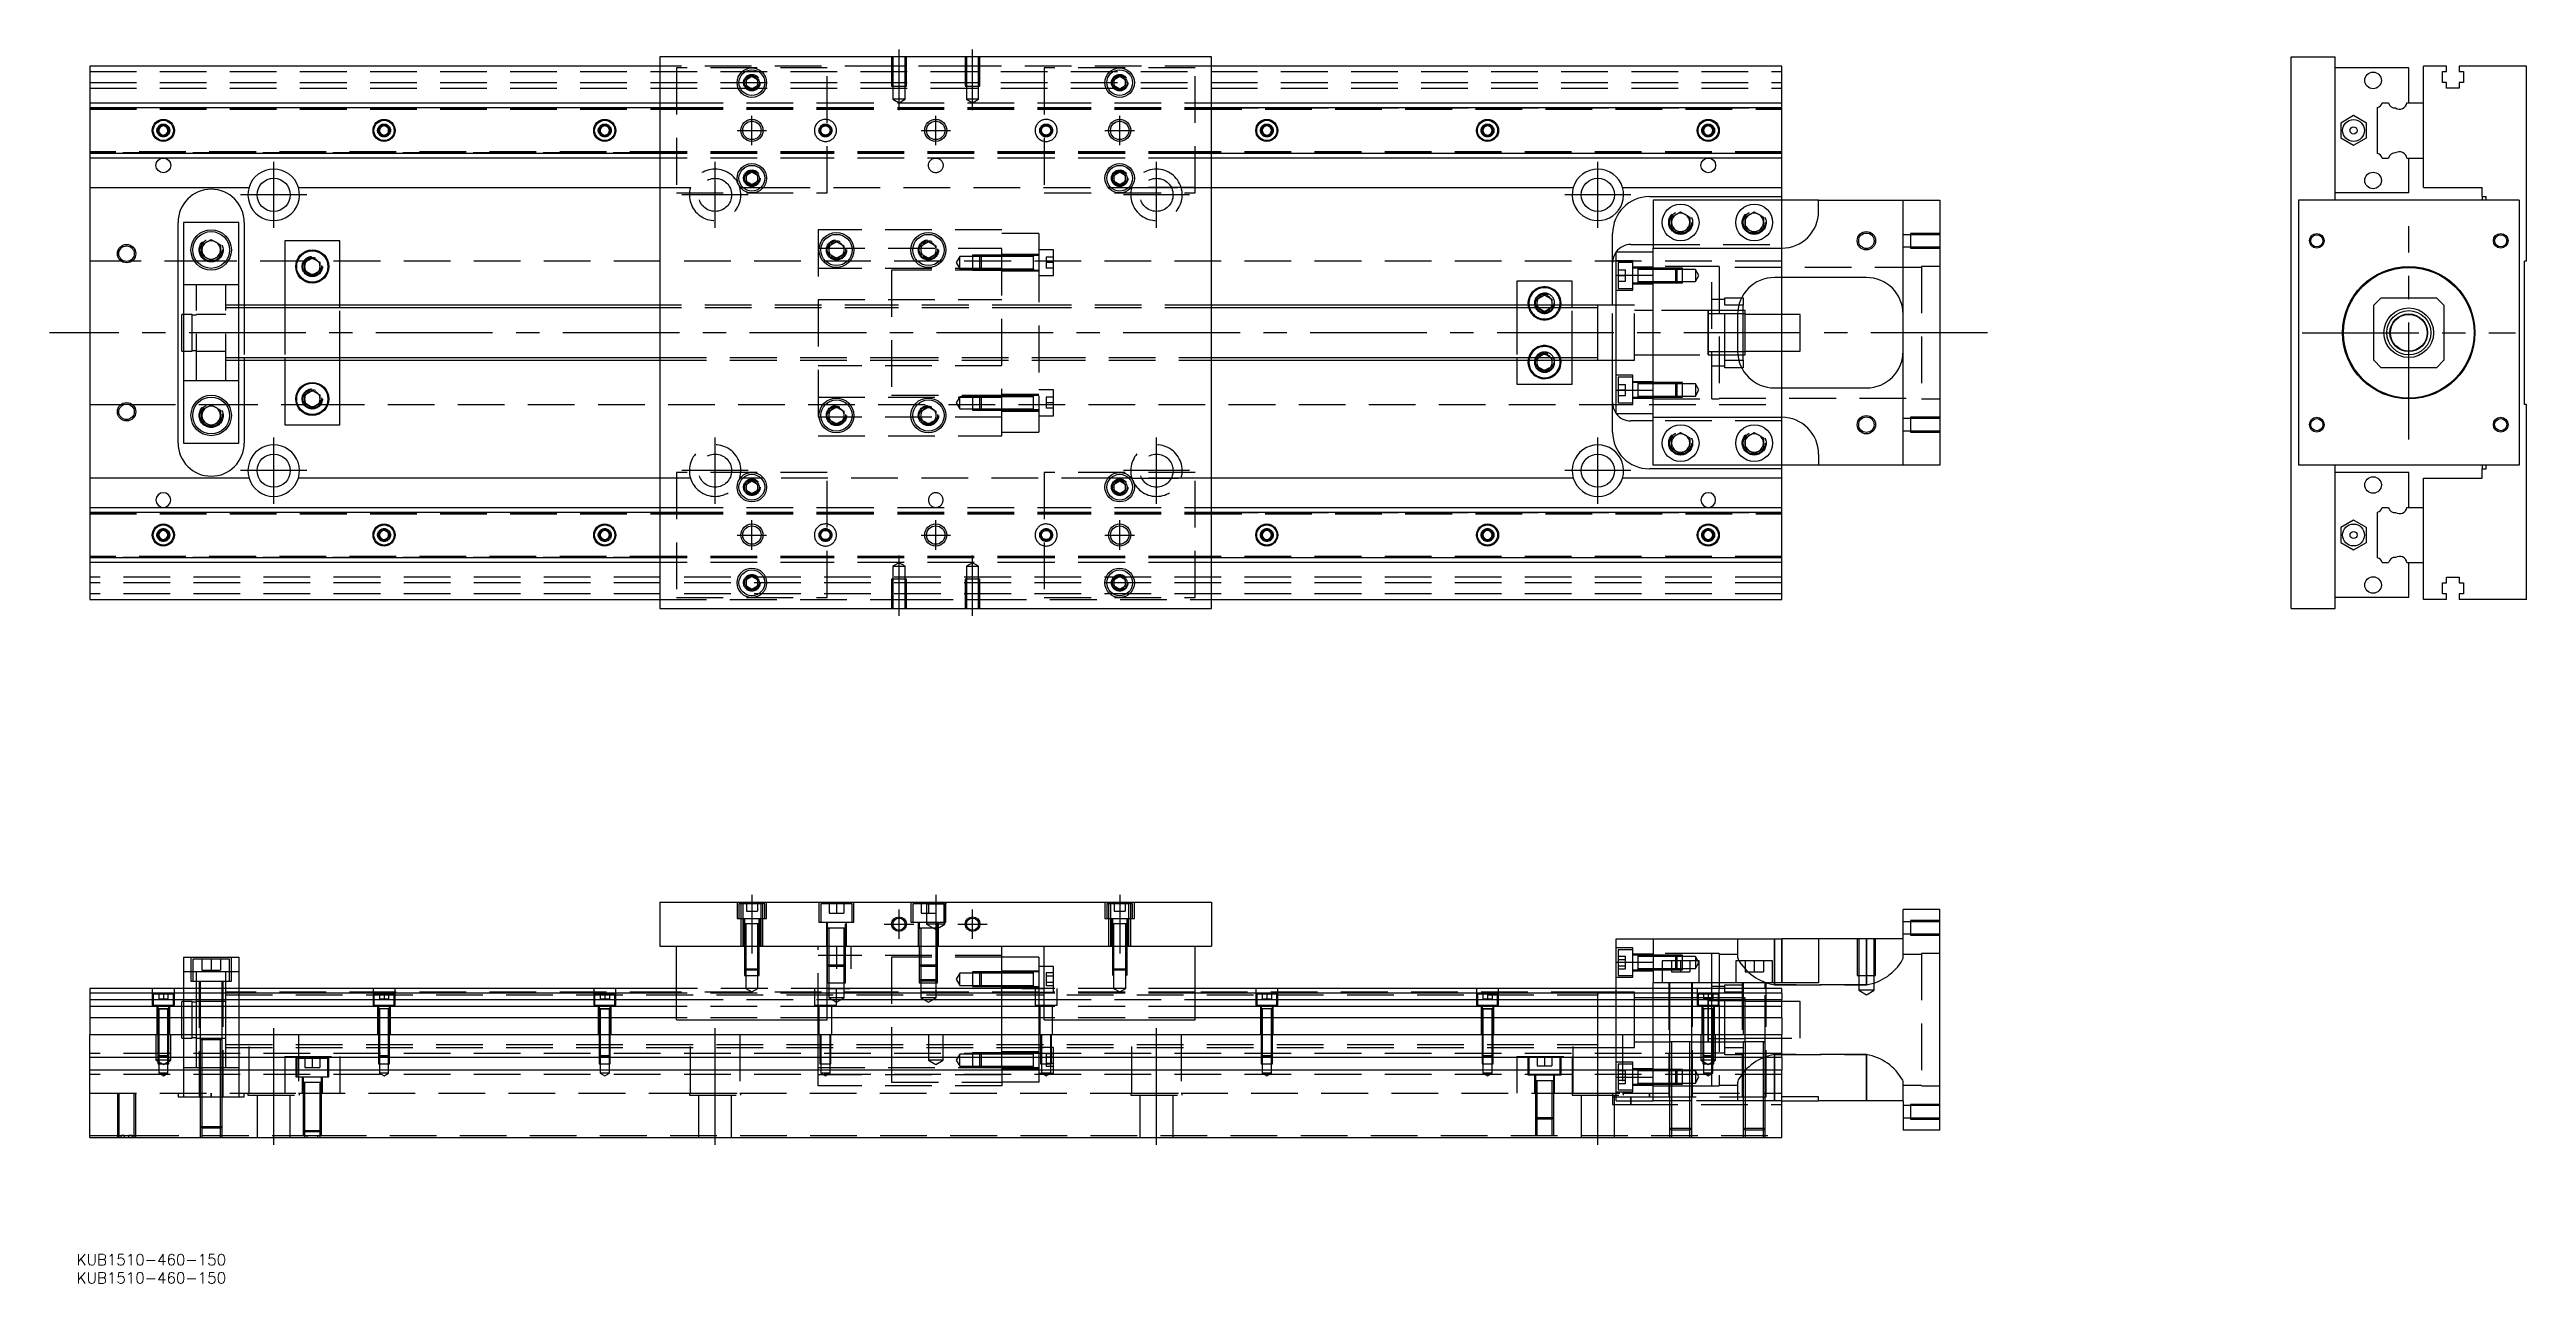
# Model space of a CAD drawing. Extents: x -11 to 662, y -259 to 77.
import ezdxf

# ---------------------------------------------------------------- set-up
doc = ezdxf.new("R2010")
doc.units = 0
doc.linetypes.add('CENTER', pattern=[50.8, 31.75, -6.35, 6.35, -6.35])
doc.linetypes.add('DASHED', pattern=[19.05, 12.7, -6.35])
doc.layers.get('0').update_dxf_attribs({"linetype": 'CONTINUOUS'})
doc.layers.add('CENTER', color=1, linetype='CENTER')
doc.styles.get("Standard").update_dxf_attribs({"font": 'txt.shx', "height": 3, "bigfont": 'bigfont.shx'})

# ---------------------------------------------------------------- blocks, each defined once
blk = doc.blocks.new('*U2')
at = {"color": 7, "linetype": 'CONTINUOUS'}
blk.add_text('KUB1510-460-150', height=3, dxfattribs=at).set_placement((-3.57, -253.54))
blk = doc.blocks.new('*U3')
at = {"color": 7, "linetype": 'CONTINUOUS'}
blk.add_text('KUB1510-460-150', height=3, dxfattribs=at).set_placement((-3.57, -258.5))

msp = doc.modelspace()

# ---------------------------------------------------------------- linework, layer by layer
at = {"color": 7, "linetype": 'CONTINUOUS'}
for p, q in [((305, 75), (155, 75)), ((155, 75), (155, -75)), ((305, -75), (305, 75)), ((598.45, 75), (610.45, 75)), ((598.45, -75), (598.45, 75)), ((610.45, 36), (610.45, 75)), ((0, 72.5), (0, 62.5)), ((155, 72.5), (0, 72.5)), ((178.5, 68.866026), (180, 69.73205)), ((178.5, 67.133974), (178.5, 68.866026)), ((180, 69.73205), (181.5, 68.866026)), ((181.5, 68.866026), (181.5, 67.133974)), ((278.5, 68.866026), (280, 69.73205)), ((278.5, 67.133974), (278.5, 68.866026)), ((280, 69.73205), (281.5, 68.866026)), ((281.5, 68.866026), (281.5, 67.133974)), ((460, 72.5), (305, 72.5)), ((460, 62.5), (460, 72.5)), ((630.45, 72), (610.45, 72)), ((630.45, 62.5), (630.45, 72)), ((630.45, 62.5), (630.45, 72)), ((640.75, 72.5), (634.45, 72.5)), ((634.45, 62.5), (634.45, 72.5)), ((639.6, 71), (640.75, 71)), ((639.6, 68), (639.6, 71)), ((640.75, 68), (639.6, 68)), ((640.75, 71), (640.75, 72.5)), ((640.75, 66.5), (640.75, 68)), ((644.15, 72.5), (644.15, 71)), ((662.45, 72.5), (644.15, 72.5)), ((644.15, 71), (645.3, 71)), ((644.15, 68), (644.15, 66.5)), ((645.3, 68), (644.15, 68)), ((645.3, 71), (645.3, 68)), ((662.45, 19.5), (662.45, 72.5)), ((0, 62.5), (155, 62.5)), ((0, 62.5), (0, 61.247728)), ((0, 61.247728), (0, 48.752272)), ((0, 61.247728), (155, 61.247728)), ((180, 66.26795), (178.5, 67.133974)), ((181.5, 67.133974), (180, 66.26795)), ((280, 66.26795), (278.5, 67.133974)), ((281.5, 67.133974), (280, 66.26795)), ((305, 62.5), (460, 62.5)), ((305, 61.247728), (460, 61.247728)), ((460, 61.247728), (460, 62.5)), ((460, 48.752272), (460, 61.247728)), ((621.95, 48.752272), (621.95, 61.247728)), ((623.202272, 62.5), (624.97668, 62.5)), ((629.927372, 62.5), (634.45, 62.5)), ((634.45, 47.5), (634.45, 62.5)), ((634.45, 47.5), (634.45, 62.5)), ((644.15, 66.5), (640.75, 66.5)), ((18.75, 55.721688), (20, 56.443376)), ((18.75, 54.278312), (18.75, 55.721688)), ((20, 53.556624), (18.75, 54.278312)), ((20, 56.443376), (21.25, 55.721688)), ((21.25, 54.278312), (20, 53.556624)), ((21.25, 55.721688), (21.25, 54.278312)), ((78.75, 55.721688), (80, 56.443376)), ((78.75, 54.278312), (78.75, 55.721688)), ((80, 53.556624), (78.75, 54.278312)), ((80, 56.443376), (81.25, 55.721688)), ((81.25, 54.278312), (80, 53.556624)), ((81.25, 55.721688), (81.25, 54.278312)), ((138.75, 55.721688), (140, 56.443376)), ((138.75, 54.278312), (138.75, 55.721688)), ((140, 53.556624), (138.75, 54.278312)), ((140, 56.443376), (141.25, 55.721688)), ((141.25, 54.278312), (140, 53.556624)), ((141.25, 55.721688), (141.25, 54.278312)), ((318.75, 55.721688), (320, 56.443376)), ((318.75, 54.278312), (318.75, 55.721688)), ((320, 53.556624), (318.75, 54.278312)), ((320, 56.443376), (321.25, 55.721688)), ((321.25, 54.278312), (320, 53.556624)), ((321.25, 55.721688), (321.25, 54.278312)), ((378.75, 55.721688), (380, 56.443376)), ((378.75, 54.278312), (378.75, 55.721688)), ((380, 53.556624), (378.75, 54.278312)), ((380, 56.443376), (381.25, 55.721688)), ((381.25, 54.278312), (380, 53.556624)), ((381.25, 55.721688), (381.25, 54.278312)), ((438.75, 55.721688), (440, 56.443376)), ((438.75, 54.278312), (438.75, 55.721688)), ((440, 53.556624), (438.75, 54.278312)), ((440, 56.443376), (441.25, 55.721688)), ((441.25, 54.278312), (440, 53.556624)), ((441.25, 55.721688), (441.25, 54.278312)), ((611.95, 57.020726), (611.949999, 52.979274)), ((615.45, 59.041452), (611.95, 57.020726)), ((618.949999, 57.020726), (615.45, 59.041452)), ((618.949999, 52.979274), (618.949999, 57.020726)), ((155, 48.752272), (0, 48.752272)), ((0, 48.752272), (0, 47.5)), ((155, 47.5), (0, 47.5)), ((0, 47.5), (0, 39.5)), ((460, 48.752272), (305, 48.752272)), ((460, 47.5), (305, 47.5)), ((460, 47.5), (460, 48.752272)), ((460, 39.5), (460, 47.5)), ((611.949999, 52.979274), (615.45, 50.958548)), ((615.45, 50.958548), (618.949999, 52.979274)), ((623.202272, 47.5), (624.97668, 47.5)), ((629.927372, 47.5), (634.45, 47.5)), ((630.45, 38), (630.45, 47.5)), ((630.45, 38), (630.45, 47.5)), ((634.45, 39.5), (634.45, 47.5)), ((178.5, 42.866026), (180, 43.73205)), ((178.5, 41.133974), (178.5, 42.866026)), ((180, 40.26795), (178.5, 41.133974)), ((180, 43.73205), (181.5, 42.866026)), ((181.5, 41.133974), (180, 40.26795)), ((181.5, 42.866026), (181.5, 41.133974)), ((278.5, 42.866026), (280, 43.73205)), ((278.5, 41.133974), (278.5, 42.866026)), ((280, 40.26795), (278.5, 41.133974)), ((280, 43.73205), (281.5, 42.866026)), ((281.5, 41.133974), (280, 40.26795)), ((281.5, 42.866026), (281.5, 41.133974)), ((0, 39.5), (43.291796, 39.5)), ((0, 39.5), (0, -39.5)), ((56.708204, 39.5), (155, 39.5)), ((305, 39.5), (403.291796, 39.5)), ((416.708204, 39.5), (460, 39.5)), ((424, 37), (460, 37)), ((425, 36), (425, 23)), ((470, 36), (425, 36)), ((460, 37), (460, 39.5)), ((460, 36), (460, 37)), ((470, 33), (470, 36)), ((470, 36), (493, 36)), ((493, -36), (493, 36)), ((493, 36), (503, 36)), ((503, 36), (503, -36)), ((600.45, 36), (600.45, -36)), ((660.45, 36), (600.45, 36)), ((630.45, 38), (610.45, 38)), ((634.45, 39.5), (650.45, 39.5)), ((650.45, 37), (650.45, 39.5)), ((650.45, 37), (651.45, 37)), ((650.45, 37), (650.45, 36)), ((651.45, 36), (651.45, 37)), ((660.45, 36), (660.45, -36)), ((24, -30), (24, 30)), ((25.5, 30), (25.5, -30)), ((40.5, 30), (25.5, 30)), ((40.5, -30), (40.5, 30)), ((42, 30), (42, 7.5)), ((414, 7.5), (414, 27)), ((430, 31.443376), (432.5, 32.886752)), ((430, 28.556624), (430, 31.443376)), ((432.5, 27.113248), (430, 28.556624)), ((432.5, 32.886752), (435, 31.443376)), ((435, 28.556624), (432.5, 27.113248)), ((435, 31.443376), (435, 28.556624)), ((450, 31.443376), (452.5, 32.886752)), ((450, 28.556624), (450, 31.443376)), ((452.5, 27.113248), (450, 28.556624)), ((452.5, 32.886752), (455, 31.443376)), ((455, 28.556624), (452.5, 27.113248)), ((455, 31.443376), (455, 28.556624)), ((30.5, 23.943376), (33, 25.386752)), ((30.5, 21.056624), (30.5, 23.943376)), ((33, 19.613248), (30.5, 21.056624)), ((33, 25.386752), (35.5, 23.943376)), ((35.5, 21.056624), (33, 19.613248)), ((35.5, 23.943376), (35.5, 21.056624)), ((68, 25), (53, 25)), ((53, 25), (53, 7.5)), ((58.5, 19.1547), (60.5, 20.309402)), ((60.5, 20.309402), (62.5, 19.1547)), ((68, 7.5), (68, 25)), ((201, 23.6547), (203, 24.809402)), ((201, 21.3453), (201, 23.6547)), ((203, 20.190598), (201, 21.3453)), ((203, 24.809402), (205, 23.6547)), ((205, 21.3453), (203, 20.190598)), ((205, 23.6547), (205, 21.3453)), ((226, 23.6547), (228, 24.809402)), ((226, 21.3453), (226, 23.6547)), ((228, 20.190598), (226, 21.3453)), ((228, 24.809402), (230, 23.6547)), ((230, 21.3453), (228, 20.190598)), ((230, 23.6547), (230, 21.3453)), ((248, 20.702558), (242, 20.702558)), ((415, 22), (425, 22)), ((415, 15.652476), (415, 22)), ((419, 24), (425, 24)), ((425, 15.652476), (425, 23)), ((425, 23), (460, 23)), ((653.8, 25), (653.45, 25)), ((657.45, 25), (657.1, 25)), ((58.5, 16.8453), (58.5, 19.1547)), ((60.5, 15.690598), (58.5, 16.8453)), ((62.5, 16.8453), (60.5, 15.690598)), ((62.5, 19.1547), (62.5, 16.8453)), ((242, 17.402558), (248, 17.402558)), ((403, 14), (388, 14)), ((388, 14), (388, 7.5)), ((403, 7.5), (403, 14)), ((415, 15.652476), (425, 15.652476)), ((415, -15.652476), (415, 15.652476)), ((425, -15.652476), (425, 15.652476)), ((425, -15.652476), (425, 15.652476)), ((483, 15), (458, 15)), ((460, 5), (460, 15)), ((662.45, 19.5), (661.95, 19.5)), ((661.95, -19.5), (661.95, 19.5)), ((155, 7.5), (40.5, 7.5)), ((410, 7.5), (305, 7.5)), ((393.5, 9.1547), (395.5, 10.309402)), ((393.5, 7.5), (393.5, 9.1547)), ((395.5, 10.309402), (397.5, 9.1547)), ((397.5, 9.1547), (397.5, 7.5)), ((410, 7.5), (409.995, 7.5)), ((410, -7.500006), (410, 7.500006)), ((410.005, 7.5), (410, 7.5)), ((415, 7.5), (410, 7.5)), ((410, -6.951128), (410, 6.951128)), ((449.5, 7.5), (448.317542, 7.5)), ((449.069714, 9.5), (449.5, 9.5)), ((449.5, 9.5), (449.5, 7.5)), ((449.5, -7.5), (449.5, 7.5)), ((622.95, 9.5), (620.95, 7.5)), ((620.95, -7.5), (620.95, 7.5)), ((622.95, 9.5), (637.95, 9.5)), ((639.95, 7.5), (637.95, 9.5)), ((639.95, 7.5), (639.95, -7.5)), ((25, -5), (25, 5)), ((25.5, 5), (25, 5)), ((448, 5), (448, -5)), ((449.5, 5.125), (448.000782, 5.125)), ((450, 6), (449.5, 6)), ((450, 5.125), (449.5, 5.125)), ((450, -6), (450, 6)), ((465, 5), (450, 5)), ((465, -5), (465, 5)), ((25, -5), (25.5, -5)), ((448.000782, -5.125), (449.5, -5.125)), ((449.5, -5.125), (450, -5.125)), ((449.5, -6), (450, -6)), ((450, -5), (465, -5)), ((460, -15), (460, -5)), ((40.5, -7.5), (155, -7.5)), ((42, -7.5), (42, -30)), ((53, -7.5), (53, -25)), ((68, -25), (68, -7.5)), ((305, -7.5), (410, -7.5)), ((388, -7.5), (388, -14)), ((393.5, -9.1547), (393.5, -7.5)), ((395.5, -10.309402), (393.5, -9.1547)), ((397.5, -9.1547), (395.5, -10.309402)), ((397.5, -7.5), (397.5, -9.1547)), ((403, -14), (403, -7.5)), ((409.995, -7.5), (410, -7.5)), ((410, -7.5), (410.005, -7.5)), ((410, -7.5), (415, -7.5)), ((414, -27), (414, -7.5)), ((448.317542, -7.5), (449.5, -7.5)), ((449.5, -9.5), (449.069714, -9.5)), ((449.5, -7.5), (449.5, -9.5)), ((620.95, -7.5), (622.95, -9.5)), ((637.95, -9.5), (622.95, -9.5)), ((637.95, -9.5), (639.95, -7.5)), ((30.5, -21.056624), (33, -19.613248)), ((33, -19.613248), (35.5, -21.056624)), ((58.5, -16.8453), (60.5, -15.690598)), ((58.5, -19.1547), (58.5, -16.8453)), ((60.5, -20.309402), (58.5, -19.1547)), ((60.5, -15.690598), (62.5, -16.8453)), ((62.5, -19.1547), (60.5, -20.309402)), ((62.5, -16.8453), (62.5, -19.1547)), ((201, -21.3453), (203, -20.190598)), ((203, -20.190598), (205, -21.3453)), ((226, -21.3453), (228, -20.190598)), ((228, -20.190598), (230, -21.3453)), ((248, -17.402558), (242, -17.402558)), ((388, -14), (403, -14)), ((415, -15.652476), (425, -15.652476)), ((415, -22), (415, -15.652476)), ((425, -23), (425, -15.652476)), ((458, -15), (483, -15)), ((662.45, -19.5), (661.95, -19.5)), ((662.45, -72.5), (662.45, -19.5)), ((30.5, -23.943376), (30.5, -21.056624)), ((33, -25.386752), (30.5, -23.943376)), ((35.5, -23.943376), (33, -25.386752)), ((35.5, -21.056624), (35.5, -23.943376)), ((53, -25), (68, -25)), ((201, -23.6547), (201, -21.3453)), ((203, -24.809402), (201, -23.6547)), ((205, -23.6547), (203, -24.809402)), ((205, -21.3453), (205, -23.6547)), ((226, -23.6547), (226, -21.3453)), ((228, -24.809402), (226, -23.6547)), ((230, -23.6547), (228, -24.809402)), ((230, -21.3453), (230, -23.6547)), ((242, -20.702558), (248, -20.702558)), ((415, -22), (425, -22)), ((425, -24), (419, -24)), ((425, -23), (460, -23)), ((425, -36), (425, -23)), ((653.45, -25), (653.8, -25)), ((657.1, -25), (657.45, -25)), ((25.5, -30), (40.5, -30)), ((430, -28.556624), (432.5, -27.113248)), ((430, -31.443376), (430, -28.556624)), ((432.5, -32.886752), (430, -31.443376)), ((432.5, -27.113248), (435, -28.556624)), ((435, -31.443376), (432.5, -32.886752)), ((435, -28.556624), (435, -31.443376)), ((450, -28.556624), (452.5, -27.113248)), ((450, -31.443376), (450, -28.556624)), ((452.5, -32.886752), (450, -31.443376)), ((452.5, -27.113248), (455, -28.556624)), ((455, -31.443376), (452.5, -32.886752)), ((455, -28.556624), (455, -31.443376)), ((470, -33), (470, -36)), ((0, -39.5), (0, -47.5)), ((43.291796, -39.5), (0, -39.5)), ((155, -39.5), (56.708204, -39.5)), ((178.5, -41.133974), (180, -40.26795)), ((180, -40.26795), (181.5, -41.133974)), ((278.5, -41.133974), (280, -40.26795)), ((280, -40.26795), (281.5, -41.133974)), ((403.291796, -39.5), (305, -39.5)), ((460, -39.5), (416.708204, -39.5)), ((460, -37), (424, -37)), ((470, -36), (425, -36)), ((460, -37), (460, -36)), ((460, -39.5), (460, -37)), ((460, -47.5), (460, -39.5)), ((493, -36), (470, -36)), ((503, -36), (493, -36)), ((660.45, -36), (600.45, -36)), ((610.45, -75), (610.45, -36)), ((630.45, -38), (610.45, -38)), ((630.45, -47.5), (630.45, -38)), ((634.45, -39.5), (650.45, -39.5)), ((634.45, -47.5), (634.45, -39.5)), ((650.45, -36), (650.45, -37)), ((650.45, -37), (651.45, -37)), ((650.45, -39.5), (650.45, -37)), ((651.45, -37), (651.45, -36)), ((178.5, -42.866026), (178.5, -41.133974)), ((180, -43.73205), (178.5, -42.866026)), ((181.5, -42.866026), (180, -43.73205)), ((181.5, -41.133974), (181.5, -42.866026)), ((278.5, -42.866026), (278.5, -41.133974)), ((280, -43.73205), (278.5, -42.866026)), ((281.5, -42.866026), (280, -43.73205)), ((281.5, -41.133974), (281.5, -42.866026)), ((0, -47.5), (155, -47.5)), ((0, -47.5), (0, -48.752272)), ((0, -48.752272), (155, -48.752272)), ((0, -48.752272), (0, -61.247728)), ((18.75, -54.278312), (20, -53.556624)), ((20, -53.556624), (21.25, -54.278312)), ((78.75, -54.278312), (80, -53.556624)), ((80, -53.556624), (81.25, -54.278312)), ((138.75, -54.278312), (140, -53.556624)), ((140, -53.556624), (141.25, -54.278312)), ((305, -47.5), (460, -47.5)), ((305, -48.752272), (460, -48.752272)), ((318.75, -54.278312), (320, -53.556624)), ((320, -53.556624), (321.25, -54.278312)), ((378.75, -54.278312), (380, -53.556624)), ((380, -53.556624), (381.25, -54.278312)), ((438.75, -54.278312), (440, -53.556624)), ((440, -53.556624), (441.25, -54.278312)), ((460, -48.752272), (460, -47.5)), ((460, -61.247728), (460, -48.752272)), ((611.95, -52.979274), (611.949999, -57.020726)), ((615.45, -50.958548), (611.95, -52.979274)), ((618.949999, -52.979274), (615.45, -50.958548)), ((618.949999, -57.020726), (618.949999, -52.979274)), ((621.95, -61.247728), (621.95, -48.752272)), ((623.202272, -47.5), (624.97668, -47.5)), ((629.927372, -47.5), (634.45, -47.5)), ((634.45, -62.5), (634.45, -47.5)), ((634.45, -62.5), (634.45, -47.5)), ((18.75, -55.721688), (18.75, -54.278312)), ((20, -56.443376), (18.75, -55.721688)), ((21.25, -55.721688), (20, -56.443376)), ((21.25, -54.278312), (21.25, -55.721688)), ((78.75, -55.721688), (78.75, -54.278312)), ((80, -56.443376), (78.75, -55.721688)), ((81.25, -55.721688), (80, -56.443376)), ((81.25, -54.278312), (81.25, -55.721688)), ((138.75, -55.721688), (138.75, -54.278312)), ((140, -56.443376), (138.75, -55.721688)), ((141.25, -55.721688), (140, -56.443376)), ((141.25, -54.278312), (141.25, -55.721688)), ((318.75, -55.721688), (318.75, -54.278312)), ((320, -56.443376), (318.75, -55.721688)), ((321.25, -55.721688), (320, -56.443376)), ((321.25, -54.278312), (321.25, -55.721688)), ((378.75, -55.721688), (378.75, -54.278312)), ((380, -56.443376), (378.75, -55.721688)), ((381.25, -55.721688), (380, -56.443376)), ((381.25, -54.278312), (381.25, -55.721688)), ((438.75, -55.721688), (438.75, -54.278312)), ((440, -56.443376), (438.75, -55.721688)), ((441.25, -55.721688), (440, -56.443376)), ((441.25, -54.278312), (441.25, -55.721688)), ((611.949999, -57.020726), (615.45, -59.041452)), ((615.45, -59.041452), (618.949999, -57.020726)), ((155, -61.247728), (0, -61.247728)), ((0, -61.247728), (0, -62.5)), ((155, -62.5), (0, -62.5)), ((0, -62.5), (0, -72.5)), ((178.5, -67.133974), (180, -66.26795)), ((178.5, -68.866026), (178.5, -67.133974)), ((180, -66.26795), (181.5, -67.133974)), ((181.5, -67.133974), (181.5, -68.866026)), ((278.5, -67.133974), (280, -66.26795)), ((278.5, -68.866026), (278.5, -67.133974)), ((280, -66.26795), (281.5, -67.133974)), ((281.5, -67.133974), (281.5, -68.866026)), ((460, -61.247728), (305, -61.247728)), ((460, -62.5), (305, -62.5)), ((460, -62.5), (460, -61.247728)), ((460, -72.5), (460, -62.5)), ((623.202272, -62.5), (624.97668, -62.5)), ((629.927372, -62.5), (634.45, -62.5)), ((630.45, -72), (630.45, -62.5)), ((634.45, -72.5), (634.45, -62.5)), ((640.75, -66.5), (644.15, -66.5)), ((640.75, -68), (640.75, -66.5)), ((644.15, -66.5), (644.15, -68)), ((0, -72.5), (155, -72.5)), ((180, -69.73205), (178.5, -68.866026)), ((181.5, -68.866026), (180, -69.73205)), ((280, -69.73205), (278.5, -68.866026)), ((281.5, -68.866026), (280, -69.73205)), ((305, -72.5), (460, -72.5)), ((630.45, -72), (610.45, -72)), ((640.75, -72.5), (634.45, -72.5)), ((639.6, -68), (640.75, -68)), ((639.6, -71), (639.6, -68)), ((640.75, -71), (639.6, -71)), ((640.75, -72.5), (640.75, -71)), ((644.15, -68), (645.3, -68)), ((645.3, -71), (644.15, -71)), ((644.15, -71), (644.15, -72.5)), ((662.45, -72.5), (644.15, -72.5)), ((645.3, -68), (645.3, -71)), ((155, -75), (305, -75)), ((598.45, -75), (610.45, -75)), ((155, -154.8), (305, -154.8)), ((155, -154.8), (155, -166.8)), ((305, -154.8), (305, -166.8)), ((493, -164.8), (493, -156.8)), ((503, -156.8), (493, -156.8)), ((503, -216.8), (503, -156.8)), ((155, -166.8), (305, -166.8)), ((159.5, -186.8), (159.5, -166.8)), ((200.5, -186.8), (200.5, -166.8)), ((248, -178.3), (248, -166.8)), ((259.5, -186.8), (259.5, -166.8)), ((300.5, -186.8), (300.5, -166.8)), ((415, -164.8), (425, -164.8)), ((415, -171.147524), (415, -164.8)), ((425, -164.8), (425, -176.8)), ((425, -164.8), (460, -164.8)), ((460, -176.8), (460, -164.8)), ((470, -164.8), (460, -164.8)), ((470, -164.8), (470, -176.8)), ((493, -164.8), (470, -164.8)), ((25.5, -169.8), (25.5, -178.3)), ((25.5, -169.8), (40.5, -169.8)), ((40.5, -169.8), (40.5, -178.3)), ((258, -169.8), (248, -169.8)), ((258, -169.8), (258, -178.3)), ((259.5, -172.3), (258, -172.3)), ((415, -171.147524), (425, -171.147524)), ((415, -178.3), (415, -171.147524)), ((437.5, -170.8), (427.5, -170.8)), ((427.5, -170.8), (427.5, -176.8)), ((437.5, -176.8), (437.5, -170.8)), ((457.5, -170.8), (447.5, -170.8)), ((447.5, -170.8), (447.5, -176.8)), ((457.5, -176.8), (457.5, -170.8)), ((159.5, -178.3), (0, -178.3)), ((0, -178.3), (0, -179.552272)), ((0, -179.552272), (0, -181.32668)), ((159.5, -179.552272), (0, -179.552272)), ((0, -181.32668), (159.5, -181.32668)), ((0, -181.32668), (0, -183.223076)), ((259.5, -178.3), (200.5, -178.3)), ((259.5, -179.552272), (200.5, -179.552272)), ((200.5, -181.32668), (259.5, -181.32668)), ((460, -178.3), (300.5, -178.3)), ((460, -179.552272), (300.5, -179.552272)), ((300.5, -181.32668), (460, -181.32668)), ((410, -186.8), (410, -179.299994)), ((410, -194.300006), (410, -179.299994)), ((410, -190.8), (410, -180.05)), ((425, -178.3), (425, -176.8)), ((470, -176.8), (425, -176.8)), ((444.5, -181.675), (442.75, -181.675)), ((449.5, -181.675), (444.5, -181.675)), ((450, -181.675), (449.5, -181.675)), ((460, -179.552272), (460, -178.3)), ((460, -179.552272), (460, -181.32668)), ((460, -183.223076), (460, -181.32668)), ((159.5, -183.223076), (0, -183.223076)), ((0, -183.223076), (0, -186.277372)), ((159.5, -186.277372), (0, -186.277372)), ((0, -186.277372), (0, -190.8)), ((159.5, -186.8), (200.5, -186.8)), ((259.5, -183.223076), (200.5, -183.223076)), ((259.5, -186.277372), (200.5, -186.277372)), ((259.5, -186.8), (300.5, -186.8)), ((460, -183.223076), (300.5, -183.223076)), ((460, -186.277372), (300.5, -186.277372)), ((460, -186.277372), (460, -183.223076)), ((460, -186.277372), (460, -190.8)), ((0, -197.1), (0, -190.8)), ((0, -190.8), (460, -190.8)), ((198, -193.55), (198.500006, -193.55)), ((410, -193.55), (410, -190.8)), ((410, -194.300006), (410, -193.55)), ((440, -191.925), (450, -191.925)), ((460, -197.1), (460, -190.8)), ((460, -197.1), (0, -197.1)), ((0, -200.5), (0, -197.1)), ((460, -200.5), (0, -200.5)), ((0, -218.8), (0, -200.5)), ((460, -197.1), (460, -200.5)), ((460, -218.8), (460, -200.5)), ((470, -207.8), (460, -207.8)), ((470, -208.8), (470, -207.8)), ((460, -208.8), (470, -208.8)), ((493, -208.8), (470, -208.8)), ((493, -208.8), (493, -216.8)), ((0, -218.8), (460, -218.8)), ((503, -216.8), (493, -216.8))]:
    msp.add_line(p, q, dxfattribs=at)
at = {"color": 3, "linetype": 'DASHED'}
for p, q in [((218.000006, 75), (218.000006, 67)), ((218.35, 75), (218.35, 67)), ((221.65, 67), (221.65, 75)), ((221.999994, 67), (221.999994, 75)), ((238.000006, 75), (238.000006, 67)), ((238.35, 75), (238.35, 67)), ((241.65, 67), (241.65, 75)), ((241.999994, 67), (241.999994, 75)), ((0, 71), (460, 71)), ((0, 68), (460, 68)), ((218.000006, 72.5), (155, 72.5)), ((159.5, 72), (159.5, 38)), ((200.5, 72), (159.5, 72)), ((181.973226, 68.326156), (182, 68)), ((200.5, 38), (200.5, 72)), ((221.999994, 72.5), (218.000006, 72.5)), ((238.000006, 72.5), (221.999994, 72.5)), ((241.999994, 72.5), (238.000006, 72.5)), ((305, 72.5), (241.999994, 72.5)), ((259.5, 72), (259.5, 38)), ((300.5, 72), (259.5, 72)), ((281.973226, 68.326156), (282, 68)), ((300.5, 38), (300.5, 72)), ((0, 66.5), (460, 66.5)), ((0, 61.1147), (155, 61.1147)), ((0, 61.1), (159.5, 61.1)), ((0, 60.8), (159.5, 60.8)), ((155, 62.5), (159.5, 62.5)), ((155, 61.247728), (159.5, 61.247728)), ((155, 61.1147), (159.5, 61.1147)), ((159.5, 62.5), (200.5, 62.5)), ((159.5, 61.247728), (200.5, 61.247728)), ((159.5, 61.1147), (200.5, 61.1147)), ((159.5, 61.1), (200.5, 61.1)), ((159.5, 60.8), (200.5, 60.8)), ((200.5, 62.5), (259.5, 62.5)), ((200.5, 61.247728), (259.5, 61.247728)), ((200.5, 61.1147), (259.5, 61.1147)), ((200.5, 61.1), (259.5, 61.1)), ((200.5, 60.8), (259.5, 60.8)), ((218.000006, 67), (221.999994, 67)), ((218.35, 67), (218.35, 63.5)), ((221.65, 63.5), (218.35, 63.5)), ((218.35, 63.5), (220, 62.547372)), ((220, 62.547372), (221.65, 63.5)), ((221.65, 63.5), (221.65, 67)), ((238.000006, 67), (241.999994, 67)), ((238.35, 67), (238.35, 63.5)), ((241.65, 63.5), (238.35, 63.5)), ((238.35, 63.5), (240, 62.547372)), ((240, 62.547372), (241.65, 63.5)), ((241.65, 63.5), (241.65, 67)), ((259.5, 62.5), (300.5, 62.5)), ((259.5, 61.247728), (300.5, 61.247728)), ((259.5, 61.1147), (300.5, 61.1147)), ((259.5, 61.1), (300.5, 61.1)), ((259.5, 60.8), (300.5, 60.8)), ((300.5, 62.5), (305, 62.5)), ((300.5, 61.247728), (305, 61.247728)), ((300.5, 61.1147), (305, 61.1147)), ((300.5, 61.1), (460, 61.1)), ((300.5, 60.8), (460, 60.8)), ((305, 61.1147), (460, 61.1147)), ((21.477374, 55.25955), (21.5, 55)), ((78.5, 55), (78.52041, 55.24661)), ((138.5, 55), (138.52041, 55.24661)), ((321.477374, 55.25955), (321.5, 55)), ((381.477374, 55.25955), (381.5, 55)), ((438.5, 55), (438.52041, 55.24661)), ((159.5, 49.2), (0, 49.2)), ((159.5, 48.9), (0, 48.9)), ((155, 48.8853), (0, 48.8853)), ((159.5, 48.8853), (155, 48.8853)), ((159.5, 48.752272), (155, 48.752272)), ((159.5, 47.5), (155, 47.5)), ((200.5, 49.2), (159.5, 49.2)), ((200.5, 48.9), (159.5, 48.9)), ((200.5, 48.8853), (159.5, 48.8853)), ((200.5, 48.752272), (159.5, 48.752272)), ((200.5, 47.5), (159.5, 47.5)), ((259.5, 49.2), (200.5, 49.2)), ((259.5, 48.9), (200.5, 48.9)), ((259.5, 48.8853), (200.5, 48.8853)), ((259.5, 48.752272), (200.5, 48.752272)), ((259.5, 47.5), (200.5, 47.5)), ((300.5, 49.2), (259.5, 49.2)), ((300.5, 48.9), (259.5, 48.9)), ((300.5, 48.8853), (259.5, 48.8853)), ((300.5, 48.752272), (259.5, 48.752272)), ((300.5, 47.5), (259.5, 47.5)), ((460, 49.2), (300.5, 49.2)), ((460, 48.9), (300.5, 48.9)), ((305, 48.8853), (300.5, 48.8853)), ((305, 48.752272), (300.5, 48.752272)), ((305, 47.5), (300.5, 47.5)), ((460, 48.8853), (305, 48.8853)), ((181.973226, 42.326156), (182, 42)), ((278, 42), (278.030168, 42.346066)), ((155, 39.5), (163.291796, 39.5)), ((159.5, 38), (200.5, 38)), ((176.708204, 39.5), (176.877502, 39.5)), ((176.877502, 39.5), (177.55051, 39.5)), ((177.55051, 39.5), (182.44949, 39.5)), ((182.44949, 39.5), (183.122498, 39.5)), ((183.122498, 39.5), (276.877502, 39.5)), ((259.5, 38), (300.5, 38)), ((276.877502, 39.5), (277.55051, 39.5)), ((277.55051, 39.5), (282.44949, 39.5)), ((282.44949, 39.5), (283.122498, 39.5)), ((283.122498, 39.5), (300.5, 39.5)), ((300.5, 39.5), (283.291796, 39.5)), ((296.708204, 39.5), (305, 39.5)), ((460, 24), (460, 36)), ((198, 28), (198, -28)), ((248, 28), (198, 28)), ((248, -28), (248, 28)), ((258, 27), (248, 27)), ((258, 27), (258, 20.976176)), ((429.5, 30), (429.520026, 30.346056)), ((449.5, 30), (449.520026, 30.346056)), ((495, 26.999994), (495, 23.000006)), ((503, 26.999994), (495, 26.999994)), ((30, 22.5), (30.020026, 22.846056)), ((198, 23), (248, 23)), ((205.483582, 22.786038), (205.5, 22.5)), ((230.483582, 22.786038), (230.5, 22.5)), ((236.5, 20.702558), (235.547372, 19.052558)), ((236.5, 17.402558), (236.5, 20.702558)), ((240, 20.702558), (236.5, 20.702558)), ((240, 21.052554), (240, 17.052564)), ((242.35, 21.052554), (240, 21.052554)), ((242, 20.702558), (240, 20.702558)), ((242.35, 21.052558), (242, 20.702558)), ((242, 17.402558), (242, 20.702558)), ((248, 20.702558), (242, 20.702558)), ((242.35, 21.052558), (242.35, 17.052558)), ((248, 21.052554), (242.35, 21.052554)), ((258, 21.302558), (248, 21.302558)), ((256.605, 21.052558), (248, 21.052556)), ((258, 20.976176), (248, 20.976176)), ((256.6, 20.702558), (248, 20.702558)), ((258, 21.052558), (256.595, 21.052558)), ((256.6, 17.052554), (256.6, 21.052564)), ((256.6, 17.052554), (256.6, 21.052564)), ((256.6, 20.702558), (256.6, 21.052564)), ((256.6, 20.836098), (256.6, 21.052558)), ((256.6, 21.052558), (256.6, 20.835892)), ((256.6, 17.26902), (256.6, 20.836098)), ((256.6, 17.402558), (256.6, 20.702558)), ((262, 22.552558), (258, 22.552558)), ((258, 20.976176), (258, -20.976176)), ((260, 20.552558), (260, 19.052558)), ((262, 20.552558), (260, 20.552558)), ((262, 15.552558), (262, 22.552558)), ((425, 24), (460, 24)), ((425, 15.652476), (425, 22)), ((460, 23), (460, 24)), ((460, 15), (460, 23)), ((495, 26.65), (493, 26.65)), ((493, 23.35), (495, 23.35)), ((503, 26.65), (495, 26.65)), ((495, 23.35), (503, 23.35)), ((495, 23.000006), (503, 23.000006)), ((9.359688, 19.5), (0, 19.5)), ((33, 19.5), (10.640312, 19.5)), ((59.030306, 19.5), (33, 19.5)), ((460, 19.5), (61.969694, 19.5)), ((62.983582, 18.286038), (63, 18)), ((248, 17.5), (198, 17.5)), ((218, 17), (218, -17)), ((248, 17), (218, 17)), ((235.547372, 19.052558), (236.5, 17.402558)), ((236.5, 17.402558), (240, 17.402558)), ((240, 17.402558), (242, 17.402558)), ((240, 17.052564), (242.35, 17.052564)), ((242, 17.402558), (242.35, 17.052558)), ((242, 17.402558), (248, 17.402558)), ((242.35, 17.052564), (248, 17.052564)), ((248, 17.402558), (256.6, 17.402558)), ((248, 17.052562), (256.605, 17.052558)), ((248, 16.802558), (258, 16.802558)), ((256.595, 17.052558), (258, 17.052558)), ((256.6, 17.052554), (256.6, 17.402558)), ((256.6, 17.269268), (256.6, 17.052558)), ((256.6, 17.052558), (256.6, 17.26902)), ((258, 15.552558), (262, 15.552558)), ((262, 19.052558), (260, 19.052558)), ((260, 19.052558), (260, 17.552558)), ((262, 17.552558), (260, 17.552558)), ((419.5, 19.55635), (415, 19.55635)), ((415.5, 19.05635), (415.5, 12.05635)), ((419.5, 19.05635), (415.5, 19.05635)), ((415.5, 17.05635), (417.5, 17.05635)), ((415.5, 15.55635), (417.5, 15.55635)), ((415.5, 14.05635), (417.5, 14.05635)), ((417.5, 15.55635), (417.5, 17.05635)), ((417.5, 14.05635), (417.5, 15.55635)), ((419.5, 11.55635), (419.5, 19.55635)), ((425, 17.80635), (419.5, 17.80635)), ((420.9, 17.55635), (419.5, 17.55635)), ((419.5, 13.55635), (420.9, 13.55635)), ((420.9, 17.55635), (420.895, 17.55635)), ((420.895, 13.55635), (420.9, 13.55635)), ((420.9, 17.556354), (420.9, 13.556344)), ((420.9, 17.556354), (420.9, 13.556344)), ((420.9, 17.55635), (420.9, 17.339888)), ((420.905, 17.55635), (420.9, 17.55635)), ((425, 17.55635), (420.9, 17.55635)), ((420.9, 17.339888), (420.9, 13.77281)), ((425, 17.20635), (420.9, 17.20635)), ((420.9, 13.90635), (425, 13.90635)), ((420.9, 13.77281), (420.9, 13.55635)), ((420.9, 13.55635), (420.905, 13.55635)), ((420.9, 13.55635), (425, 13.55635)), ((441, 18), (425, 18)), ((431.15, 17.55635), (425, 17.55635)), ((431.150006, 17.556344), (425, 17.556344)), ((431.5, 17.20635), (425, 17.20635)), ((425, 13.90635), (431.5, 13.90635)), ((425, 13.556354), (431.150006, 13.556354)), ((425, 13.55635), (431.15, 13.55635)), ((431.15, 13.55635), (431.15, 17.55635)), ((431.5, 17.20635), (431.15, 17.55635)), ((431.15, 13.55635), (431.5, 13.90635)), ((433, 17.556344), (431.150006, 17.556344)), ((431.150006, 13.556354), (433, 13.556354)), ((431.5, 17.20635), (431.5, 13.90635)), ((433, 17.20635), (431.5, 17.20635)), ((431.5, 13.90635), (433, 13.90635)), ((433, 13.556354), (433, 17.556344)), ((436.5, 17.20635), (433, 17.20635)), ((433, 13.90635), (436.5, 13.90635)), ((436.5, 17.20635), (436.5, 13.90635)), ((437.452628, 15.55635), (436.5, 17.20635)), ((436.5, 13.90635), (437.452628, 15.55635)), ((441, -18), (441, 18)), ((443, 18), (441, 18)), ((443, 18), (443, -18)), ((498, 17.75), (443, 17.75)), ((498, 18), (498, -18)), ((503, 18), (498, 18)), ((29, 13), (25.5, 13)), ((29, -13), (29, 13)), ((37, 13), (29, 13)), ((37, -13), (37, 13)), ((40.5, 13), (37, 13)), ((40.5, 7.5), (37, 7.5)), ((40.5, 6.75), (37, 6.75)), ((42, 7.5), (42, 6.75)), ((42, 6.75), (42, -6.75)), ((53, 7.5), (53, 6.75)), ((53, 6.75), (53, -6.75)), ((68, 6.75), (68, 7.5)), ((68, -6.75), (68, 6.75)), ((218, 7.5), (155, 7.5)), ((218, 6.75), (155, 6.75)), ((198, 9), (248, 9)), ((258, 7.5), (218, 7.5)), ((258, 6.75), (218, 6.75)), ((305, 7.5), (258, 7.5)), ((305, 6.75), (258, 6.75)), ((388, 7.5), (388, 6.75)), ((388, 6.75), (388, -6.75)), ((393, 8), (393.018502, 8.303588)), ((393.5, 6.8453), (393.5, 7.5)), ((393.665064, 6.75), (393.5, 6.8453)), ((395.5, 5.690598), (393.665064, 6.75)), ((397.334936, 6.75), (395.5, 5.690598)), ((397.5, 6.8453), (397.334936, 6.75)), ((397.5, 7.5), (397.5, 6.8453)), ((403, 6.75), (403, 7.5)), ((403, -6.75), (403, 6.75)), ((410, 6.951128), (410, 7.5)), ((414, -7.5), (414, 7.5)), ((415, 11.55635), (419.5, 11.55635)), ((420, 7.5), (415, 7.5)), ((415.5, 12.05635), (419.5, 12.05635)), ((419.5, 13.30635), (425, 13.30635)), ((420, -7.5), (420, 7.5)), ((444.5, 9), (441, 9)), ((444.5, 9.5), (449.069714, 9.5)), ((444.5, 7.5), (444.5, 9.5)), ((444.5, -7.5), (444.5, 7.5)), ((448.317542, 7.5), (444.5, 7.5)), ((27.85, 5), (25.5, 5)), ((27.85, -5), (27.85, 5)), ((29, 4.8), (27.85, 4.8)), ((37, 5), (29, 5)), ((425, 6), (420, 6)), ((440.005, 6), (425, 6)), ((448.050126, 6), (439.995, 6)), ((440, -6.000006), (440, 6.000006)), ((440, 5.325034), (440, 6)), ((440, 6), (440, -5.999164)), ((448.000782, 5.125), (440, 5.125)), ((449.5, 6), (448.050126, 6)), ((460, -5), (460, 5)), ((25.5, -5), (27.85, -5)), ((27.85, -4.8), (29, -4.8)), ((29, -5), (37, -5)), ((393.665064, -6.75), (395.5, -5.690598)), ((395.5, -5.690598), (397.334936, -6.75)), ((420, -6), (425, -6)), ((425, -6), (440.005, -6)), ((439.995, -6), (448.050126, -6)), ((440, -5.125), (448.000782, -5.125)), ((440, -6), (440, -5.325218)), ((440, -5.999164), (440, -6)), ((448.050126, -6), (449.5, -6)), ((25.5, -13), (29, -13)), ((29, -13), (37, -13)), ((37, -6.75), (40.5, -6.75)), ((37, -7.5), (40.5, -7.5)), ((37, -13), (40.5, -13)), ((42, -6.75), (42, -7.5)), ((53, -6.75), (53, -7.5)), ((68, -7.5), (68, -6.75)), ((155, -6.75), (218, -6.75)), ((155, -7.5), (218, -7.5)), ((248, -9), (198, -9)), ((218, -6.75), (258, -6.75)), ((218, -7.5), (258, -7.5)), ((258, -6.75), (305, -6.75)), ((258, -7.5), (305, -7.5)), ((388, -6.75), (388, -7.5)), ((393, -8), (393.018502, -7.696412)), ((393.5, -6.8453), (393.665064, -6.75)), ((393.5, -7.5), (393.5, -6.8453)), ((397.334936, -6.75), (397.5, -6.8453)), ((397.5, -6.8453), (397.5, -7.5)), ((403, -7.5), (403, -6.75)), ((410, -7.5), (410, -6.951128)), ((415, -7.5), (420, -7.5)), ((419.5, -11.55635), (415, -11.55635)), ((415.5, -12.05635), (415.5, -19.05635)), ((419.5, -12.05635), (415.5, -12.05635)), ((419.5, -19.55635), (419.5, -11.55635)), ((425, -13.30635), (419.5, -13.30635)), ((441, -9), (444.5, -9)), ((444.5, -7.5), (448.317542, -7.5)), ((444.5, -9.5), (444.5, -7.5)), ((449.069714, -9.5), (444.5, -9.5)), ((0, -19.5), (9.359688, -19.5)), ((10.640312, -19.5), (33, -19.5)), ((33, -19.5), (59.030306, -19.5)), ((61.969694, -19.5), (460, -19.5)), ((62.983582, -17.713962), (63, -18)), ((198, -17.5), (248, -17.5)), ((218, -17), (248, -17)), ((236.5, -17.402558), (235.547372, -19.052558)), ((235.547372, -19.052558), (236.5, -20.702558)), ((236.5, -20.702558), (236.5, -17.402558)), ((240, -17.402558), (236.5, -17.402558)), ((240, -17.052564), (240, -21.052554)), ((242.35, -17.052564), (240, -17.052564)), ((242, -17.402558), (240, -17.402558)), ((242.35, -17.052558), (242, -17.402558)), ((242, -20.702558), (242, -17.402558)), ((248, -17.402558), (242, -17.402558)), ((242.35, -17.052558), (242.35, -21.052558)), ((248, -17.052564), (242.35, -17.052564)), ((258, -16.802558), (248, -16.802558)), ((256.605, -17.052558), (248, -17.052562)), ((256.6, -17.402558), (248, -17.402558)), ((258, -17.052558), (256.595, -17.052558)), ((256.6, -21.052564), (256.6, -17.052554)), ((256.6, -17.402558), (256.6, -17.052554)), ((256.6, -17.26902), (256.6, -17.052558)), ((256.6, -17.052558), (256.6, -17.269226)), ((256.6, -20.836098), (256.6, -17.26902)), ((256.6, -20.702558), (256.6, -17.402558)), ((262, -15.552558), (258, -15.552558)), ((260, -17.552558), (260, -19.052558)), ((262, -17.552558), (260, -17.552558)), ((262, -19.052558), (260, -19.052558)), ((260, -19.052558), (260, -20.552558)), ((262, -22.552558), (262, -15.552558)), ((415, -19.55635), (419.5, -19.55635)), ((415.5, -14.05635), (417.5, -14.05635)), ((415.5, -15.55635), (417.5, -15.55635)), ((415.5, -17.05635), (417.5, -17.05635)), ((415.5, -19.05635), (419.5, -19.05635)), ((417.5, -15.55635), (417.5, -14.05635)), ((417.5, -17.05635), (417.5, -15.55635)), ((420.9, -13.55635), (419.5, -13.55635)), ((419.5, -17.55635), (420.9, -17.55635)), ((419.5, -17.80635), (425, -17.80635)), ((420.9, -13.55635), (420.895, -13.55635)), ((420.895, -17.55635), (420.9, -17.55635)), ((420.9, -13.556344), (420.9, -17.556354)), ((420.9, -13.556344), (420.9, -17.556354)), ((420.9, -13.55635), (420.9, -13.77281)), ((420.905, -13.55635), (420.9, -13.55635)), ((425, -13.55635), (420.9, -13.55635)), ((420.9, -13.77281), (420.9, -17.339888)), ((425, -13.90635), (420.9, -13.90635)), ((420.9, -17.20635), (425, -17.20635)), ((420.9, -17.339888), (420.9, -17.55635)), ((420.9, -17.55635), (420.905, -17.55635)), ((420.9, -17.55635), (425, -17.55635)), ((431.15, -13.55635), (425, -13.55635)), ((431.15, -13.556352), (425, -13.556354)), ((431.5, -13.90635), (425, -13.90635)), ((425, -22), (425, -15.652476)), ((425, -17.20635), (431.5, -17.20635)), ((425, -17.556344), (431.15, -17.556346)), ((425, -17.55635), (431.15, -17.55635)), ((425, -18), (441, -18)), ((431.15, -17.55635), (431.15, -13.55635)), ((431.5, -13.90635), (431.15, -13.55635)), ((433, -13.556354), (431.15, -13.556352)), ((431.15, -17.55635), (431.5, -17.20635)), ((431.15, -17.556346), (433, -17.556344)), ((431.5, -13.90635), (431.5, -17.20635)), ((433, -13.90635), (431.5, -13.90635)), ((431.5, -17.20635), (433, -17.20635)), ((433, -17.556344), (433, -13.556354)), ((436.5, -13.90635), (433, -13.90635)), ((433, -17.20635), (436.5, -17.20635)), ((436.5, -13.90635), (436.5, -17.20635)), ((437.452628, -15.55635), (436.5, -13.90635)), ((436.5, -17.20635), (437.452628, -15.55635)), ((441, -18), (443, -18)), ((443, -17.75), (498, -17.75)), ((460, -23), (460, -15)), ((498, -18), (503, -18)), ((35.977798, -22.135694), (36, -22.5)), ((248, -23), (198, -23)), ((205.483582, -22.213962), (205.5, -22.5)), ((230.483582, -22.213962), (230.5, -22.5)), ((236.5, -20.702558), (240, -20.702558)), ((240, -20.702558), (242, -20.702558)), ((240, -21.052554), (242.35, -21.052554)), ((242, -20.702558), (242.35, -21.052558)), ((242, -20.702558), (248, -20.702558)), ((242.35, -21.052554), (248, -21.052554)), ((248, -20.702558), (256.6, -20.702558)), ((258, -20.976176), (248, -20.976176)), ((258, -20.976176), (248, -20.976176)), ((248, -21.052556), (256.605, -21.052558)), ((248, -21.302558), (258, -21.302558)), ((256.595, -21.052558), (258, -21.052558)), ((256.6, -21.052564), (256.6, -20.702558)), ((256.6, -20.83585), (256.6, -21.052558)), ((256.6, -21.052558), (256.6, -20.836098)), ((258, -20.976176), (258, -27)), ((258, -22.552558), (262, -22.552558)), ((262, -20.552558), (260, -20.552558)), ((460, -24), (425, -24)), ((460, -24), (460, -23)), ((460, -36), (460, -24)), ((495, -23.35), (493, -23.35)), ((493, -26.65), (495, -26.65)), ((495, -23.000006), (495, -26.999994)), ((503, -23.000006), (495, -23.000006)), ((503, -23.35), (495, -23.35)), ((495, -26.65), (503, -26.65)), ((198, -28), (248, -28)), ((248, -27), (258, -27)), ((429.5, -30), (429.520026, -29.653944)), ((449.5, -30), (449.520026, -29.653944)), ((495, -26.999994), (503, -26.999994)), ((163.291796, -39.5), (155, -39.5)), ((159.5, -38), (159.5, -72)), ((200.5, -38), (159.5, -38)), ((176.877502, -39.5), (176.708204, -39.5)), ((177.55051, -39.5), (176.877502, -39.5)), ((182.44949, -39.5), (177.55051, -39.5)), ((183.122498, -39.5), (182.44949, -39.5)), ((276.877502, -39.5), (183.122498, -39.5)), ((200.5, -72), (200.5, -38)), ((300.5, -38), (259.5, -38)), ((259.5, -38), (259.5, -72)), ((277.55051, -39.5), (276.877502, -39.5)), ((282.44949, -39.5), (277.55051, -39.5)), ((283.122498, -39.5), (282.44949, -39.5)), ((300.5, -39.5), (283.122498, -39.5)), ((283.291796, -39.5), (300.5, -39.5)), ((305, -39.5), (296.708204, -39.5)), ((300.5, -72), (300.5, -38)), ((181.973226, -41.673844), (182, -42)), ((281.973226, -41.673844), (282, -42)), ((0, -48.8853), (155, -48.8853)), ((0, -48.9), (159.5, -48.9)), ((0, -49.2), (159.5, -49.2)), ((155, -47.5), (159.5, -47.5)), ((155, -48.752272), (159.5, -48.752272)), ((155, -48.8853), (159.5, -48.8853)), ((159.5, -47.5), (200.5, -47.5)), ((159.5, -48.752272), (200.5, -48.752272)), ((159.5, -48.8853), (200.5, -48.8853)), ((159.5, -48.9), (200.5, -48.9)), ((159.5, -49.2), (200.5, -49.2)), ((200.5, -47.5), (259.5, -47.5)), ((200.5, -48.752272), (259.5, -48.752272)), ((200.5, -48.8853), (259.5, -48.8853)), ((200.5, -48.9), (259.5, -48.9)), ((200.5, -49.2), (259.5, -49.2)), ((259.5, -47.5), (300.5, -47.5)), ((259.5, -48.752272), (300.5, -48.752272)), ((259.5, -48.8853), (300.5, -48.8853)), ((259.5, -48.9), (300.5, -48.9)), ((259.5, -49.2), (300.5, -49.2)), ((300.5, -47.5), (305, -47.5)), ((300.5, -48.752272), (305, -48.752272)), ((300.5, -48.8853), (305, -48.8853)), ((300.5, -48.9), (460, -48.9)), ((300.5, -49.2), (460, -49.2)), ((305, -48.8853), (460, -48.8853)), ((18.5, -55), (18.52041, -54.75339)), ((78.5, -55), (78.52041, -54.75339)), ((138.5, -55), (138.52041, -54.75339)), ((321.477374, -54.74045), (321.5, -55)), ((381.477374, -54.74045), (381.5, -55)), ((441.477374, -54.74045), (441.5, -55)), ((159.5, -60.8), (0, -60.8)), ((159.5, -61.1), (0, -61.1)), ((155, -61.1147), (0, -61.1147)), ((460, -66.5), (0, -66.5)), ((159.5, -61.1147), (155, -61.1147)), ((159.5, -61.247728), (155, -61.247728)), ((159.5, -62.5), (155, -62.5)), ((200.5, -60.8), (159.5, -60.8)), ((200.5, -61.1), (159.5, -61.1)), ((200.5, -61.1147), (159.5, -61.1147)), ((200.5, -61.247728), (159.5, -61.247728)), ((200.5, -62.5), (159.5, -62.5)), ((259.5, -60.8), (200.5, -60.8)), ((259.5, -61.1), (200.5, -61.1)), ((259.5, -61.1147), (200.5, -61.1147)), ((259.5, -61.247728), (200.5, -61.247728)), ((259.5, -62.5), (200.5, -62.5)), ((221.999994, -67), (218.000006, -67)), ((218.000006, -67), (218.000006, -75)), ((220, -62.547372), (218.35, -63.5)), ((218.35, -63.5), (220, -63.5)), ((218.35, -63.5), (218.35, -67)), ((218.35, -67), (218.35, -75)), ((221.65, -63.5), (220, -62.547372)), ((220, -63.5), (221.65, -63.5)), ((221.65, -67), (221.65, -63.5)), ((221.65, -75), (221.65, -67)), ((221.999994, -75), (221.999994, -67)), ((241.999994, -67), (238.000006, -67)), ((238.000006, -67), (238.000006, -75)), ((240, -62.547372), (238.35, -63.5)), ((238.35, -63.5), (240, -63.5)), ((238.35, -63.5), (238.35, -67)), ((238.35, -67), (238.35, -75)), ((241.65, -63.5), (240, -62.547372)), ((240, -63.5), (241.65, -63.5)), ((241.65, -67), (241.65, -63.5)), ((241.65, -75), (241.65, -67)), ((241.999994, -75), (241.999994, -67)), ((300.5, -60.8), (259.5, -60.8)), ((300.5, -61.1), (259.5, -61.1)), ((300.5, -61.1147), (259.5, -61.1147)), ((300.5, -61.247728), (259.5, -61.247728)), ((300.5, -62.5), (259.5, -62.5)), ((460, -60.8), (300.5, -60.8)), ((460, -61.1), (300.5, -61.1)), ((305, -61.1147), (300.5, -61.1147)), ((305, -61.247728), (300.5, -61.247728)), ((305, -62.5), (300.5, -62.5)), ((460, -61.1147), (305, -61.1147)), ((460, -68), (0, -68)), ((460, -71), (0, -71)), ((155, -72.5), (218.000006, -72.5)), ((159.5, -72), (200.5, -72)), ((181.973226, -67.673844), (182, -68)), ((218.000006, -72.5), (221.999994, -72.5)), ((221.999994, -72.5), (238.000006, -72.5)), ((238.000006, -72.5), (241.999994, -72.5)), ((241.999994, -72.5), (305, -72.5)), ((259.5, -72), (300.5, -72)), ((281.973226, -67.673844), (282, -68)), ((176, -154.8), (176, -159.3)), ((177.5, -154.8), (177.5, -166.8)), ((182.5, -166.8), (182.5, -154.8)), ((184, -159.3), (184, -154.8)), ((198.25, -154.8), (198.25, -160.3)), ((207.75, -160.3), (207.75, -154.8)), ((223.25, -154.8), (223.25, -160.3)), ((227.5, -155.3), (227, -154.8)), ((232.5, -155.3), (233, -154.8)), ((232.75, -160.3), (232.75, -154.8)), ((276, -154.8), (276, -159.3)), ((277.000006, -154.8), (277.000006, -155.3)), ((277.5, -154.8), (277.5, -166.8)), ((282.5, -166.8), (282.5, -154.8)), ((282.999994, -155.3), (282.999994, -154.8)), ((284, -159.3), (284, -154.8)), ((176, -159.3), (184, -159.3)), ((183.5, -155.3), (176.5, -155.3)), ((176.5, -155.3), (176.5, -159.3)), ((177.000006, -155.3), (177.000006, -159.3)), ((177.000006, -159.3), (177.000006, -166.8)), ((177.75, -159.3), (177.75, -166.8)), ((182.000006, -160.7), (177.999994, -160.7)), ((182.000006, -160.7), (177.999994, -160.7)), ((182.000006, -160.7), (177.999994, -160.7)), ((178, -159.3), (178, -160.7)), ((178, -160.695), (178, -160.7)), ((178.216708, -160.7), (178, -160.7)), ((178, -160.7), (178, -166.8)), ((178, -160.7), (178, -160.705)), ((181.783332, -160.7), (178.216708, -160.7)), ((178.35, -160.7), (178.35, -166.8)), ((178.5, -155.3), (178.5, -157.3)), ((178.5, -157.3), (180, -157.3)), ((180, -155.3), (180, -157.3)), ((180, -157.3), (181.5, -157.3)), ((181.5, -155.3), (181.5, -157.3)), ((181.65, -166.8), (181.65, -160.7)), ((182, -160.7), (181.783332, -160.7)), ((182, -160.7), (182, -159.3)), ((182, -160.7), (182, -160.695)), ((182, -166.8), (182, -160.7)), ((182, -160.705), (182, -160.7)), ((182.25, -166.8), (182.25, -159.3)), ((182.999994, -159.3), (182.999994, -155.3)), ((182.999994, -166.8), (182.999994, -159.3)), ((183.5, -159.3), (183.5, -155.3)), ((198.25, -160.3), (207.75, -160.3)), ((207.25, -155.3), (198.75, -155.3)), ((198.75, -155.3), (198.75, -160.3)), ((200.25, -160.3), (200.25, -166.8)), ((200.5, -160.3), (200.5, -161.9)), ((201, -155.3), (201, -157.8)), ((201, -157.8), (203, -157.8)), ((203, -155.3), (203, -157.8)), ((203, -157.8), (205, -157.8)), ((205, -155.3), (205, -157.8)), ((205.5, -161.9), (205.5, -160.7)), ((205.75, -166.8), (205.75, -160.3)), ((207.25, -160.3), (207.25, -155.3)), ((223.25, -160.3), (232.75, -160.3)), ((232.25, -155.3), (223.75, -155.3)), ((223.75, -155.3), (223.75, -160.3)), ((225.25, -160.3), (225.25, -166.8)), ((225.5, -160.3), (225.5, -161.9)), ((226, -155.3), (226, -157.8)), ((226, -157.8), (228, -157.8)), ((227.5, -155.3), (227.5, -160.8)), ((227.5, -155.3), (232.5, -155.3)), ((232.5, -160.8), (227.5, -160.8)), ((227.5, -160.8), (230, -162.243376)), ((228, -155.3), (228, -157.8)), ((228, -157.8), (230, -157.8)), ((230, -155.3), (230, -157.8)), ((230, -162.243376), (232.5, -160.8)), ((230.5, -161.9), (230.5, -160.3)), ((230.75, -166.8), (230.75, -160.3)), ((232.25, -160.3), (232.25, -155.3)), ((232.5, -160.8), (232.5, -155.3)), ((276, -159.3), (284, -159.3)), ((283.5, -155.3), (276.5, -155.3)), ((276.5, -155.3), (276.5, -159.3)), ((277.000006, -155.3), (277.000006, -159.3)), ((277.000006, -159.3), (277.000006, -166.8)), ((277.75, -159.3), (277.75, -166.8)), ((282.000006, -160.7), (277.999994, -160.7)), ((282.000006, -160.7), (277.999994, -160.7)), ((282.000006, -160.7), (277.999994, -160.7)), ((282.000006, -160.7), (277.999994, -160.7)), ((278, -159.3), (278, -160.7)), ((278, -160.695), (278, -160.7)), ((278, -160.7), (278.216462, -160.7)), ((278.216708, -160.7), (278, -160.7)), ((278, -160.7), (278, -160.705)), ((278, -160.7), (278, -166.8)), ((281.783332, -160.7), (278.216708, -160.7)), ((278.35, -160.7), (278.35, -166.8)), ((278.5, -155.3), (278.5, -157.3)), ((278.5, -157.3), (280, -157.3)), ((280, -155.3), (280, -157.3)), ((280, -157.3), (281.5, -157.3)), ((281.5, -155.3), (281.5, -157.3)), ((281.65, -166.8), (281.65, -160.7)), ((282, -160.7), (281.783332, -160.7)), ((281.783538, -160.7), (282, -160.7)), ((282, -160.7), (282, -159.3)), ((282, -160.7), (282, -160.695)), ((282, -160.705), (282, -160.7)), ((282, -166.8), (282, -160.7)), ((282.25, -166.8), (282.25, -159.3)), ((282.999994, -159.3), (282.999994, -155.3)), ((282.999994, -166.8), (282.999994, -159.3)), ((283.5, -159.3), (283.5, -155.3)), ((495, -160.15), (493, -160.15)), ((495, -159.800006), (495, -163.799994)), ((503, -159.800006), (495, -159.800006)), ((503, -160.15), (495, -160.15)), ((178, -166.8), (178, -172.95)), ((178.35, -166.8), (178.35, -173.3)), ((181.65, -173.3), (181.65, -166.8)), ((182, -172.95), (182, -166.8)), ((198, -186.8), (198, -166.8)), ((205.500006, -161.9), (200.499994, -161.9)), ((202.000006, -161.9), (200.499994, -161.9)), ((200.5, -161.895), (200.5, -161.9)), ((200.5, -161.9), (200.757448, -161.9)), ((200.757468, -161.9), (200.5, -161.9)), ((200.5, -161.9), (200.5, -161.905)), ((200.5, -161.9), (200.5, -166.8)), ((200.5, -166.8), (200.5, -171.9)), ((200.500006, -166.8), (200.500006, -171.900006)), ((201.999766, -161.9), (200.757468, -161.9)), ((200.9, -161.9), (200.9, -166.8)), ((200.9, -166.8), (200.9, -172.3)), ((203, -161.9), (201.999766, -161.9)), ((203, -161.9), (202.000006, -161.9)), ((203.35, -161.9), (203, -161.9)), ((203.350064, -161.9), (203, -161.9)), ((203.000006, -166.8), (203.000002, -172.95)), ((205.500006, -161.9), (203.35, -161.9)), ((205.242552, -161.9), (203.350064, -161.9)), ((205.1, -166.8), (205.1, -161.9)), ((205.1, -172.3), (205.1, -166.8)), ((205.5, -161.9), (205.242552, -161.9)), ((205.242602, -161.9), (205.5, -161.9)), ((205.499994, -171.900006), (205.499994, -166.8)), ((205.5, -161.9), (205.5, -161.895)), ((205.5, -161.905), (205.5, -161.9)), ((205.5, -166.8), (205.5, -161.9)), ((205.5, -171.9), (205.5, -166.8)), ((206.999998, -172.95), (206.999994, -166.8)), ((230.500006, -161.9), (225.499994, -161.9)), ((230.500006, -161.9), (225.499994, -161.9)), ((225.5, -161.895), (225.5, -161.9)), ((225.5, -161.9), (225.757448, -161.9)), ((225.757468, -161.9), (225.5, -161.9)), ((225.5, -161.9), (225.5, -161.905)), ((225.5, -166.8), (225.5, -171.9)), ((225.50002, -166.8), (225.50002, -161.9)), ((230.242552, -161.9), (225.757468, -161.9)), ((225.9, -161.9), (225.9, -166.8)), ((225.9, -166.8), (225.9, -172.3)), ((230.1, -166.8), (230.1, -161.9)), ((230.1, -172.3), (230.1, -166.8)), ((230.5, -161.9), (230.242552, -161.9)), ((230.242602, -161.9), (230.5, -161.9)), ((230.499994, -171.900006), (230.499994, -166.8)), ((230.5, -161.9), (230.5, -161.895)), ((230.5, -166.8), (230.5, -161.9)), ((230.5, -161.905), (230.5, -161.9)), ((230.5, -171.9), (230.5, -166.8)), ((278, -166.8), (278, -172.95)), ((278.000006, -166.8), (278.000006, -172.950006)), ((278.35, -166.8), (278.35, -173.3)), ((281.65, -173.3), (281.65, -166.8)), ((281.999994, -172.950006), (281.999994, -166.8)), ((282, -172.95), (282, -166.8)), ((419.5, -167.24365), (415, -167.24365)), ((415.5, -167.74365), (415.5, -171.24365)), ((419.5, -167.74365), (415.5, -167.74365)), ((419.5, -175.24365), (419.5, -167.24365)), ((448, -164.8), (448, -169.768778)), ((458, -177.309874), (458, -164.8)), ((458, -164.8), (458, -176.8)), ((460, -164.8), (460, -176.8)), ((480.500006, -164.8), (480.500006, -174.8)), ((480.9, -164.8), (480.9, -174.8)), ((483, -164.8), (483, -177.309874)), ((483, -177.309874), (483, -164.8)), ((485.1, -174.8), (485.1, -164.8)), ((485.499994, -174.8), (485.499994, -164.8)), ((493, -163.45), (495, -163.45)), ((493, -169.768778), (493, -164.8)), ((495, -163.45), (503, -163.45)), ((495, -163.799994), (503, -163.799994)), ((29, -173.8), (25.5, -173.8)), ((27.5, -169.8), (27.5, -176.3)), ((38, -170.3), (28, -170.3)), ((28, -170.3), (28, -176.3)), ((29, -176.3), (29, -173.8)), ((37, -173.8), (29, -173.8)), ((30.5, -170.3), (30.5, -173.3)), ((30.5, -173.3), (33, -173.3)), ((33, -170.3), (33, -173.3)), ((33, -173.3), (35.5, -173.3)), ((35.5, -170.3), (35.5, -173.3)), ((37, -176.3), (37, -173.8)), ((40.5, -173.8), (37, -173.8)), ((38, -176.3), (38, -170.3)), ((38.5, -176.3), (38.5, -169.8)), ((178, -172.95), (182, -172.95)), ((178, -172.95), (178.35, -173.3)), ((178.000002, -172.95), (178.000006, -174.8)), ((178.000006, -174.8), (181.999994, -174.8)), ((181.65, -173.3), (178.35, -173.3)), ((178.35, -173.3), (178.35, -174.8)), ((178.35, -174.8), (178.35, -178.3)), ((181.65, -173.3), (182, -172.95)), ((181.65, -174.8), (181.65, -173.3)), ((181.65, -178.3), (181.65, -174.8)), ((181.999994, -174.8), (181.999998, -172.95)), ((248, -169.3), (198, -169.3)), ((200.5, -171.9), (203, -171.9)), ((200.5, -171.9), (200.9, -172.3)), ((200.500006, -171.900006), (200.500006, -176.8)), ((203, -172.3), (200.9, -172.3)), ((200.9, -172.3), (200.9, -176.8)), ((203, -171.9), (203.35, -171.9)), ((203.35, -172.3), (203, -172.3)), ((203.35, -171.9), (205.5, -171.9)), ((205.1, -172.3), (203.35, -172.3)), ((205.1, -172.3), (205.5, -171.9)), ((205.1, -176.8), (205.1, -172.3)), ((205.499994, -173.3), (205.499994, -171.900006)), ((205.499994, -174.8), (205.499994, -173.3)), ((205.499994, -176.8), (205.499994, -174.8)), ((218, -169.8), (218, -200.5)), ((248, -169.8), (218, -169.8)), ((225.5, -171.9), (230.5, -171.9)), ((225.5, -171.9), (225.9, -172.3)), ((225.500006, -171.900006), (225.500006, -176.8)), ((230.1, -172.3), (225.9, -172.3)), ((225.9, -172.3), (225.9, -176.8)), ((230.1, -172.3), (230.5, -171.9)), ((230.1, -176.8), (230.1, -172.3)), ((230.499994, -176.8), (230.499994, -171.900006)), ((236.5, -174.15), (235.547372, -175.8)), ((236.5, -177.45), (236.5, -174.15)), ((240, -174.15), (236.5, -174.15)), ((242.35, -173.800002), (240, -173.800006)), ((240, -173.800006), (240, -177.799994)), ((242, -174.15), (240, -174.15)), ((242.35, -173.8), (242, -174.15)), ((242, -177.45), (242, -174.15)), ((248, -174.15), (242, -174.15)), ((242.35, -173.8), (242.35, -177.8)), ((248, -173.8), (242.35, -173.8)), ((248, -173.800006), (242.35, -173.800002)), ((253, -169.8), (248, -169.8)), ((258, -173.55), (248, -173.55)), ((253.000006, -173.8), (248, -173.8)), ((253.000006, -174.15), (248, -174.15)), ((253.35, -169.8), (253, -169.8)), ((256.6, -173.8), (253.000006, -173.8)), ((256.6, -174.15), (253.000006, -174.15)), ((256.65, -169.8), (253.35, -169.8)), ((256.6, -173.8), (256.595, -173.8)), ((256.6, -174.8), (256.6, -173.799994)), ((256.6, -175.8), (256.6, -173.799994)), ((256.6, -177.800006), (256.6, -173.799994)), ((256.999994, -173.8), (256.6, -173.8)), ((256.605, -173.8), (256.6, -173.8)), ((256.6, -177.800006), (256.6, -174.8)), ((257, -169.8), (256.65, -169.8)), ((258, -173.8), (256.999994, -173.8)), ((258, -169.8), (257, -169.8)), ((262, -172.3), (259.5, -172.3)), ((260, -174.06795), (260, -174.933974)), ((262, -174.06795), (260, -174.06795)), ((262, -174.933974), (260, -174.933974)), ((260, -174.933974), (260, -176.666026)), ((262, -179.3), (262, -172.3)), ((278, -172.95), (282, -172.95)), ((278, -172.95), (278.35, -173.3)), ((278.000006, -172.950006), (278.000006, -174.8)), ((281.65, -173.3), (278.35, -173.3)), ((278.35, -173.3), (278.35, -174.8)), ((278.35, -174.8), (278.35, -178.3)), ((281.65, -173.3), (282, -172.95)), ((281.65, -174.8), (281.65, -173.3)), ((281.65, -178.3), (281.65, -174.8)), ((281.999994, -174.8), (281.999994, -172.950006)), ((415.5, -169.5116), (417.5, -169.5116)), ((415.5, -170.377626), (417.5, -170.377626)), ((415.5, -171.24365), (415.5, -174.74365)), ((415.5, -172.109676), (417.5, -172.109676)), ((415.5, -172.975702), (417.5, -172.975702)), ((415.5, -174.74365), (419.5, -174.74365)), ((417.5, -170.377626), (417.5, -169.5116)), ((417.5, -172.109676), (417.5, -170.377626)), ((417.5, -172.975702), (417.5, -172.109676)), ((425, -168.99365), (419.5, -168.99365)), ((420.9, -169.24365), (419.5, -169.24365)), ((419.5, -173.24365), (420.905, -173.24365)), ((419.5, -173.49365), (425, -173.49365)), ((420.9, -169.24365), (420.895, -169.24365)), ((420.895, -173.24365), (425, -173.24365)), ((420.9, -169.243646), (420.9, -173.243656)), ((420.9, -169.243646), (420.9, -169.59365)), ((420.9, -169.24365), (420.9, -169.460318)), ((425, -169.24365), (420.9, -169.24365)), ((420.905, -169.24365), (420.9, -169.24365)), ((420.9, -169.460318), (420.9, -171.24365)), ((420.9, -169.59365), (420.9, -171.110606)), ((425, -169.59365), (420.9, -169.59365)), ((420.9, -171.110606), (420.9, -171.376696)), ((420.9, -171.24365), (420.9, -173.243656)), ((420.9, -171.24365), (420.9, -173.026942)), ((420.9, -171.376696), (420.9, -172.89365)), ((420.9, -172.89365), (420.9, -173.243656)), ((420.9, -172.89365), (425, -172.89365)), ((420.9, -173.026942), (420.9, -173.24365)), ((420.9, -173.026942), (420.9, -173.24365)), ((420.9, -173.24365), (420.9, -173.026984)), ((441, -168.8), (425, -168.8)), ((431.15, -169.24365), (425, -169.24365)), ((431.15, -169.243654), (425, -169.243656)), ((431.5, -169.59365), (425, -169.59365)), ((425, -172.89365), (427.5, -172.89365)), ((425, -173.243646), (427.5, -173.243646)), ((425, -173.24365), (427.5, -173.24365)), ((427.5, -172.89365), (431.5, -172.89365)), ((427.5, -173.243646), (431.15, -173.243648)), ((427.5, -173.24365), (431.15, -173.24365)), ((430, -170.8), (430, -173.8)), ((430, -173.8), (432.5, -173.8)), ((431.15, -170.8), (431.15, -169.24365)), ((431.5, -169.59365), (431.15, -169.24365)), ((433, -169.243656), (431.15, -169.243654)), ((431.15, -171.24365), (431.15, -170.8)), ((431.15, -173.24365), (431.15, -171.24365)), ((431.15, -173.24365), (431.5, -172.89365)), ((431.15, -173.243648), (433, -173.243646)), ((431.5, -169.59365), (431.5, -170.8)), ((433, -169.59365), (431.5, -169.59365)), ((431.5, -170.8), (431.5, -171.24365)), ((431.5, -171.24365), (431.5, -172.89365)), ((431.5, -172.89365), (433, -172.89365)), ((432.5, -170.8), (432.5, -173.8)), ((432.5, -173.8), (435, -173.8)), ((433, -170.8), (433, -169.243656)), ((436.5, -169.59365), (433, -169.59365)), ((433, -173.243646), (433, -170.8)), ((433, -172.89365), (436.5, -172.89365)), ((435, -170.8), (435, -173.8)), ((436.5, -169.59365), (436.5, -172.89365)), ((437.452628, -171.24365), (436.5, -169.59365)), ((436.5, -172.89365), (437.452628, -171.24365)), ((441, -176.8), (441, -168.8)), ((443, -168.8), (441, -168.8)), ((443, -168.8), (443, -178.3)), ((448, -169.05), (443, -169.05)), ((448, -169.768778), (448.034792, -170.0357)), ((448.034792, -170.0357), (448.13642, -170.341226)), ((450, -170.8), (450, -173.8)), ((450, -173.8), (452.5, -173.8)), ((452.5, -170.8), (452.5, -173.8)), ((452.5, -173.8), (455, -173.8)), ((455, -170.8), (455, -173.8)), ((480.500006, -174.8), (485.499994, -174.8)), ((480.9, -174.8), (480.9, -178.8)), ((485.1, -178.8), (485.1, -174.8)), ((492.823178, -170.434328), (492.954746, -170.07671)), ((492.954746, -170.07671), (493, -169.768778)), ((498, -169.05), (493, -169.05)), ((498, -168.8), (498, -204.8)), ((503, -168.8), (498, -168.8)), ((17, -178.3), (17, -182.8)), ((22.75, -179.8), (17.25, -179.8)), ((17.25, -179.8), (17.25, -182.8)), ((18.75, -179.8), (18.75, -181.1)), ((18.75, -181.1), (20, -181.1)), ((20, -179.8), (20, -181.1)), ((20, -181.1), (21.25, -181.1)), ((21.25, -179.8), (21.25, -181.1)), ((22.75, -182.8), (22.75, -179.8)), ((23, -182.8), (23, -178.3)), ((25, -186.8), (25, -181.8)), ((25.5, -181.8), (25, -181.8)), ((25.5, -178.3), (25.5, -190.8)), ((27.85, -181.8), (25.5, -181.8)), ((27.5, -176.3), (38.5, -176.3)), ((27.85, -186.8), (27.85, -181.8)), ((29, -178.3), (29, -176.3)), ((29, -186.8), (29, -178.3)), ((30, -181.8), (29, -181.8)), ((29.75, -176.3), (29.75, -207.8)), ((30, -176.3), (30, -178.3)), ((30, -178.3), (30, -190.8)), ((36, -181.8), (30, -181.8)), ((36, -178.3), (36, -176.3)), ((36, -190.8), (36, -178.3)), ((37, -181.8), (36, -181.8)), ((36.25, -207.8), (36.25, -176.3)), ((37, -178.3), (37, -176.3)), ((37, -186.8), (37, -178.3)), ((40.5, -179.3), (37, -179.3)), ((37, -180.05), (410.005, -180.05)), ((40.5, -178.3), (40.5, -190.8)), ((159.5, -179.3), (40.5, -179.3)), ((77, -178.3), (77, -182.8)), ((82.75, -179.8), (77.25, -179.8)), ((77.25, -179.8), (77.25, -182.8)), ((78.75, -179.8), (78.75, -181.1)), ((78.75, -181.1), (80, -181.1)), ((80, -179.8), (80, -181.1)), ((80, -181.1), (81.25, -181.1)), ((81.25, -179.8), (81.25, -181.1)), ((82.75, -182.8), (82.75, -179.8)), ((83, -182.8), (83, -178.3)), ((137, -178.3), (137, -182.8)), ((142.75, -179.8), (137.25, -179.8)), ((137.25, -179.8), (137.25, -182.8)), ((138.75, -179.8), (138.75, -181.1)), ((138.75, -181.1), (140, -181.1)), ((140, -179.8), (140, -181.1)), ((140, -181.1), (141.25, -181.1)), ((141.25, -179.8), (141.25, -181.1)), ((142.75, -182.8), (142.75, -179.8)), ((143, -182.8), (143, -178.3)), ((203.35, -178.3), (159.5, -178.3)), ((218, -179.3), (159.5, -179.3)), ((200.5, -179.552272), (159.5, -179.552272)), ((159.5, -181.32668), (200.5, -181.32668)), ((181.65, -178.3), (178.35, -178.3)), ((178.35, -178.3), (180, -179.252628)), ((180, -179.252628), (181.65, -178.3)), ((197, -178.3), (197, -182.8)), ((200.5, -178.3), (206.65, -178.3)), ((200.500006, -176.8), (205.499994, -176.8)), ((200.9, -176.8), (200.9, -180.8)), ((205.1, -180.8), (200.9, -180.8)), ((200.9, -180.8), (203, -182.012436)), ((203, -182.8), (203, -178.3)), ((203, -182.012436), (205.1, -180.8)), ((205.1, -180.8), (205.1, -176.8)), ((258, -179.3), (218, -179.3)), ((225.5, -175.9), (230.5, -175.9)), ((225.5, -175.9), (225.9, -176.3)), ((225.500006, -176.8), (230.499994, -176.8)), ((230.1, -176.3), (225.9, -176.3)), ((225.9, -176.8), (225.9, -180.8)), ((230.1, -180.8), (225.9, -180.8)), ((225.9, -180.8), (228, -182.012436)), ((228, -182.012436), (230.1, -180.8)), ((230.1, -176.3), (230.5, -175.9)), ((230.1, -180.8), (230.1, -176.8)), ((235.547372, -175.8), (236.5, -177.45)), ((236.5, -177.45), (240, -177.45)), ((240, -177.45), (242, -177.45)), ((240, -177.799994), (242.35, -177.799998)), ((242, -177.45), (248, -177.45)), ((242, -177.45), (242.35, -177.8)), ((242, -177.45), (248, -177.45)), ((242.35, -177.799998), (248, -177.799994)), ((242.35, -177.8), (248, -177.799998)), ((248, -177.45), (256.6, -177.45)), ((248, -177.799998), (256.605, -177.8)), ((248, -178.05), (258, -178.05)), ((248, -190.8), (248, -178.3)), ((253.35, -178.3), (259.5, -178.3)), ((256.595, -177.8), (258, -177.8)), ((300.5, -178.3), (256.65, -178.3)), ((257, -178.3), (257, -182.8)), ((258, -178.3), (258, -190.8)), ((258, -179.3), (262, -179.3)), ((300.5, -179.552272), (259.5, -179.552272)), ((259.5, -181.32668), (300.5, -181.32668)), ((260, -176.666026), (260, -177.53205)), ((262, -176.666026), (260, -176.666026)), ((262, -177.53205), (260, -177.53205)), ((300.5, -179.3), (262, -179.3)), ((263, -182.8), (263, -178.3)), ((281.65, -178.3), (278.35, -178.3)), ((278.35, -178.3), (280, -179.252628)), ((280, -179.252628), (281.65, -178.3)), ((410.005, -179.3), (300.5, -179.3)), ((317, -178.3), (317, -182.8)), ((322.75, -179.8), (317.25, -179.8)), ((317.25, -179.8), (317.25, -182.8)), ((318.75, -179.8), (318.75, -181.1)), ((318.75, -181.1), (320, -181.1)), ((320, -179.8), (320, -181.1)), ((320, -181.1), (321.25, -181.1)), ((321.25, -179.8), (321.25, -181.1)), ((322.75, -182.8), (322.75, -179.8)), ((323, -182.8), (323, -178.3)), ((377, -178.3), (377, -182.8)), ((382.75, -179.8), (377.25, -179.8)), ((377.25, -179.8), (377.25, -182.8)), ((378.75, -179.8), (378.75, -181.1)), ((378.75, -181.1), (380, -181.1)), ((380, -179.8), (380, -181.1)), ((380, -181.1), (381.25, -181.1)), ((381.25, -179.8), (381.25, -181.1)), ((382.75, -182.8), (382.75, -179.8)), ((383, -182.8), (383, -178.3)), ((415, -179.3), (409.995, -179.3)), ((410, -179.3), (410, -179.849038)), ((410, -179.848872), (410, -179.3)), ((410, -186.599934), (410, -179.848872)), ((415, -175.24365), (419.5, -175.24365)), ((415, -190.8), (415, -178.3)), ((420, -179.3), (415, -179.3)), ((420, -186.8), (420, -179.3)), ((425, -180.8), (420, -180.8)), ((425, -190.8), (425, -178.3)), ((429.5, -180.8), (425, -180.8)), ((429.25, -176.8), (429.25, -207.8)), ((429.5, -176.8), (429.5, -178.3)), ((429.5, -178.3), (429.5, -190.8)), ((435.5, -180.8), (429.5, -180.8)), ((435.5, -178.3), (435.5, -176.8)), ((435.5, -190.8), (435.5, -178.3)), ((437.25, -180.8), (435.5, -180.8)), ((435.75, -207.8), (435.75, -176.8)), ((437, -178.3), (437, -182.8)), ((442.75, -179.8), (437.25, -179.8)), ((437.25, -179.8), (437.25, -182.8)), ((440.005, -180.8), (437.25, -180.8)), ((438.75, -179.8), (438.75, -181.1)), ((438.75, -181.1), (440, -181.1)), ((441, -180.8), (439.995, -180.8)), ((440, -179.8), (440, -181.1)), ((440, -186.8), (440, -180.799994)), ((440, -192.800006), (440, -180.799994)), ((440, -180.8), (440, -182.799258)), ((440, -181.474966), (440, -180.8)), ((440, -181.1), (441.25, -181.1)), ((440, -181.675), (440, -182.8)), ((441, -181.675), (440, -181.675)), ((441, -178.3), (441, -176.8)), ((444.5, -177.8), (441, -177.8)), ((441, -179.8), (441, -178.3)), ((441, -182.8), (441, -179.8)), ((442.75, -180.8), (441, -180.8)), ((442.75, -181.675), (441, -181.675)), ((441.25, -179.8), (441.25, -181.1)), ((442.75, -182.8), (442.75, -179.8)), ((444.5, -180.8), (442.75, -180.8)), ((443, -182.8), (443, -178.3)), ((444.5, -177.3), (449.5, -177.3)), ((444.5, -178.3), (444.5, -177.3)), ((444.5, -179.3), (444.5, -178.3)), ((444.5, -194.3), (444.5, -179.3)), ((449.5, -179.3), (444.5, -179.3)), ((449.5, -180.8), (444.5, -180.8)), ((449.25, -176.8), (449.25, -207.8)), ((449.5, -176.8), (449.5, -178.3)), ((449.5, -178.3), (449.5, -192.805)), ((450, -180.8), (449.5, -180.8)), ((450, -186.8), (450, -180.8)), ((455.5, -181.8), (450, -181.8)), ((455.5, -178.3), (455.5, -176.8)), ((455.5, -192.805), (455.5, -178.3)), ((460, -181.8), (455.5, -181.8)), ((455.75, -207.8), (455.75, -176.8)), ((458, -176.8), (458, -177.309874)), ((458, -177.309874), (483, -177.309874)), ((483, -177.309874), (458, -177.309874)), ((465, -181.8), (460, -181.8)), ((465, -186.8), (465, -181.8)), ((485.1, -178.8), (480.9, -178.8)), ((480.9, -178.8), (483, -180.012436)), ((483, -180.012436), (485.1, -178.8)), ((17, -182.8), (23, -182.8)), ((18.25, -182.8), (18.25, -190.8)), ((21.500006, -183.8), (18.499994, -183.8)), ((19.998804, -183.8), (18.499994, -183.8)), ((18.5, -182.8), (18.5, -183.8)), ((18.5, -183.795), (18.5, -183.8)), ((18.5, -183.8), (18.62467, -183.8)), ((18.624678, -183.8), (18.5, -183.8)), ((18.5, -183.8), (18.5, -183.805)), ((18.5, -183.8), (18.5, -190.8)), ((18.62467, -183.8), (21.375392, -183.8)), ((19.998804, -183.8), (18.624678, -183.8)), ((18.75, -183.8), (18.75, -190.8)), ((21.500006, -183.8), (19.998804, -183.8)), ((21.37533, -183.8), (19.998804, -183.8)), ((21.25, -190.8), (21.25, -183.8)), ((21.5, -183.8), (21.37533, -183.8)), ((21.375392, -183.8), (21.5, -183.8)), ((21.5, -183.8), (21.5, -182.8)), ((21.5, -183.8), (21.5, -183.795)), ((21.5, -183.805), (21.5, -183.8)), ((21.5, -190.8), (21.5, -183.8)), ((21.75, -190.8), (21.75, -182.8)), ((25, -190.8), (25, -186.8)), ((29, -182), (27.85, -182)), ((27.85, -190.8), (27.85, -186.8)), ((29, -190.8), (29, -186.8)), ((37, -190.8), (37, -186.8)), ((77, -182.8), (83, -182.8)), ((78.25, -182.8), (78.25, -190.8)), ((79.998804, -183.8), (78.499994, -183.8)), ((81.500006, -183.8), (78.499994, -183.8)), ((78.5, -182.8), (78.5, -183.8)), ((78.5, -183.795), (78.5, -183.8)), ((78.624678, -183.8), (78.5, -183.8)), ((78.5, -183.8), (78.5, -183.805)), ((78.5, -183.8), (78.5, -190.8)), ((79.998804, -183.8), (78.624678, -183.8)), ((78.75, -183.8), (78.75, -190.8)), ((81.500006, -183.8), (79.998804, -183.8)), ((81.37533, -183.8), (79.998804, -183.8)), ((81.25, -190.8), (81.25, -183.8)), ((81.5, -183.8), (81.37533, -183.8)), ((81.5, -183.8), (81.5, -182.8)), ((81.5, -183.8), (81.5, -183.795)), ((81.5, -183.805), (81.5, -183.8)), ((81.5, -190.8), (81.5, -183.8)), ((81.75, -190.8), (81.75, -182.8)), ((137, -182.8), (143, -182.8)), ((138.25, -182.8), (138.25, -190.8)), ((141.500006, -183.8), (138.499994, -183.8)), ((139.998804, -183.8), (138.499994, -183.8)), ((141.500006, -183.8), (138.499994, -183.8)), ((138.5, -182.8), (138.5, -183.8)), ((138.5, -183.795), (138.5, -183.8)), ((138.5, -183.8), (138.62467, -183.8)), ((138.624678, -183.8), (138.5, -183.8)), ((138.5, -183.8), (138.5, -190.8)), ((138.5, -183.8), (138.5, -183.805)), ((138.62467, -183.8), (141.375392, -183.8)), ((139.998804, -183.8), (138.624678, -183.8)), ((138.75, -183.8), (138.75, -190.8)), ((141.500006, -183.8), (139.998804, -183.8)), ((141.37533, -183.8), (139.998804, -183.8)), ((141.25, -190.8), (141.25, -183.8)), ((141.5, -183.8), (141.37533, -183.8)), ((141.375392, -183.8), (141.5, -183.8)), ((141.5, -183.8), (141.5, -182.8)), ((141.5, -183.8), (141.5, -183.795)), ((141.5, -190.8), (141.5, -183.8)), ((141.5, -183.805), (141.5, -183.8)), ((141.75, -190.8), (141.75, -182.8)), ((200.5, -183.223076), (159.5, -183.223076)), ((200.5, -186.277372), (159.5, -186.277372)), ((197, -182.8), (203, -182.8)), ((198, -190.8), (198, -186.8)), ((198.25, -182.8), (198.25, -190.8)), ((201.75, -190.8), (201.75, -182.8)), ((257, -182.8), (263, -182.8)), ((258.25, -182.8), (258.25, -190.8)), ((300.5, -183.223076), (259.5, -183.223076)), ((300.5, -186.277372), (259.5, -186.277372)), ((261.75, -190.8), (261.75, -182.8)), ((317, -182.8), (323, -182.8)), ((318.25, -182.8), (318.25, -190.8)), ((319.998804, -183.8), (318.499994, -183.8)), ((318.5, -182.8), (318.5, -183.8)), ((318.5, -183.795), (318.5, -183.8)), ((318.624678, -183.8), (318.5, -183.8)), ((318.5, -183.8), (318.5, -183.805)), ((318.5, -183.8), (318.5, -190.8)), ((319.998804, -183.8), (318.624678, -183.8)), ((318.75, -183.8), (318.75, -190.8)), ((321.500006, -183.8), (319.998804, -183.8)), ((321.37533, -183.8), (319.998804, -183.8)), ((321.25, -190.8), (321.25, -183.8)), ((321.5, -183.8), (321.37533, -183.8)), ((321.5, -183.8), (321.5, -182.8)), ((321.5, -183.8), (321.5, -183.795)), ((321.5, -183.805), (321.5, -183.8)), ((321.5, -190.8), (321.5, -183.8)), ((321.75, -190.8), (321.75, -182.8)), ((377, -182.8), (383, -182.8)), ((378.25, -182.8), (378.25, -190.8)), ((381.500006, -183.8), (378.499994, -183.8)), ((379.998804, -183.8), (378.499994, -183.8)), ((381.500006, -183.8), (378.499994, -183.8)), ((378.5, -182.8), (378.5, -183.8)), ((378.5, -183.795), (378.5, -183.8)), ((378.5, -183.8), (378.62467, -183.8)), ((378.624678, -183.8), (378.5, -183.8)), ((378.5, -183.8), (378.5, -183.805)), ((378.5, -183.8), (378.5, -190.8)), ((378.62467, -183.8), (381.375392, -183.8)), ((379.998804, -183.8), (378.624678, -183.8)), ((378.75, -183.8), (378.75, -190.8)), ((381.500006, -183.8), (379.998804, -183.8)), ((381.37533, -183.8), (379.998804, -183.8)), ((381.25, -190.8), (381.25, -183.8)), ((381.5, -183.8), (381.37533, -183.8)), ((381.375392, -183.8), (381.5, -183.8)), ((381.5, -183.8), (381.5, -182.8)), ((381.5, -183.8), (381.5, -183.795)), ((381.5, -183.805), (381.5, -183.8)), ((381.5, -190.8), (381.5, -183.8)), ((381.75, -190.8), (381.75, -182.8)), ((410, -190.80023), (410, -186.599934)), ((420, -190.8), (420, -186.8)), ((437, -182.8), (443, -182.8)), ((438.25, -182.8), (438.25, -190.8)), ((440, -183.8), (438.499994, -183.8)), ((438.5, -182.8), (438.5, -183.8)), ((438.5, -183.795), (438.5, -183.8)), ((438.624678, -183.8), (438.5, -183.8)), ((438.5, -183.8), (438.5, -183.805)), ((438.5, -183.8), (438.5, -190.8)), ((439.998804, -183.8), (438.624678, -183.8)), ((438.75, -183.8), (438.75, -190.8)), ((441.37533, -183.8), (439.998804, -183.8)), ((440, -182.799258), (440, -183.799914)), ((440, -182.8), (440, -183.799788)), ((440, -183.799788), (440, -191.925)), ((440, -183.799914), (440, -186.599974)), ((441.500006, -183.8), (440, -183.8)), ((440, -186.599974), (440, -192.799164)), ((441, -183.799304), (441, -182.8)), ((441, -186.8), (441, -183.799304)), ((441, -198.8), (441, -186.8)), ((441.25, -190.8), (441.25, -183.8)), ((441.5, -183.8), (441.37533, -183.8)), ((441.5, -183.8), (441.5, -182.8)), ((441.5, -183.8), (441.5, -183.795)), ((441.5, -183.805), (441.5, -183.8)), ((441.5, -190.8), (441.5, -183.8)), ((441.75, -190.8), (441.75, -182.8)), ((443, -182.8), (443, -204.8)), ((450, -192.8), (450, -186.8)), ((465, -191.8), (465, -186.8)), ((18, -190.8), (18, -197.8)), ((18.5, -190.8), (18.5, -196.55)), ((18.500006, -190.8), (18.500002, -196.55)), ((18.75, -190.8), (18.75, -196.8)), ((21.25, -196.8), (21.25, -190.8)), ((21.499998, -196.55), (21.499994, -190.8)), ((21.5, -196.55), (21.5, -190.8)), ((22, -197.8), (22, -190.8)), ((25, -191.8), (25, -190.8)), ((25, -191.8), (25.5, -191.8)), ((25.5, -190.8), (25.5, -197.1)), ((25.5, -191.8), (27.85, -191.8)), ((27.85, -191.8), (27.85, -190.8)), ((27.85, -191.6), (29, -191.6)), ((29, -197.1), (29, -190.8)), ((29, -191.8), (30, -191.8)), ((36.000006, -192.3), (29.999994, -192.3)), ((36.000006, -192.3), (29.999994, -192.3)), ((30, -190.8), (30, -192.3)), ((30, -191.8), (36, -191.8)), ((30, -192.295), (30, -192.3)), ((30.349602, -192.3), (30, -192.3)), ((30, -192.3), (30, -197.1)), ((30, -192.3), (30, -192.305)), ((35.65035, -192.3), (30.349602, -192.3)), ((30.5, -192.3), (30.5, -197.1)), ((35.5, -197.1), (35.5, -192.3)), ((36, -192.3), (35.65035, -192.3)), ((36, -192.3), (36, -190.8)), ((36, -191.8), (37, -191.8)), ((36, -192.3), (36, -192.295)), ((36, -197.1), (36, -192.3)), ((36, -192.305), (36, -192.3)), ((37, -197.1), (37, -190.8)), ((37, -193.55), (410.005, -193.55)), ((37, -194.3), (410.005, -194.3)), ((40.5, -190.8), (40.5, -197.1)), ((43.291796, -206.8), (43.291796, -190.8)), ((56.708204, -190.8), (56.708204, -206.8)), ((78.5, -190.8), (78.5, -196.55)), ((78.500006, -190.8), (78.500002, -196.55)), ((78.75, -190.8), (78.75, -196.8)), ((81.25, -196.8), (81.25, -190.8)), ((81.499998, -196.55), (81.499994, -190.8)), ((81.5, -196.55), (81.5, -190.8)), ((138.5, -190.8), (138.5, -196.55)), ((138.500006, -190.8), (138.500002, -196.55)), ((138.75, -190.8), (138.75, -196.8)), ((141.25, -196.8), (141.25, -190.8)), ((141.499998, -196.55), (141.499994, -190.8)), ((141.5, -196.55), (141.5, -190.8)), ((163.291796, -206.8), (163.291796, -190.8)), ((176.708204, -190.8), (176.708204, -206.8)), ((198, -197.1), (198, -190.8)), ((198, -194.3), (198.500006, -194.3)), ((198.500006, -190.8), (198.500006, -197.1)), ((198.75, -190.8), (198.75, -198.8)), ((201.25, -198.8), (201.25, -190.8)), ((201.499994, -197.1), (201.499994, -190.8)), ((228, -190.8), (228, -197.8)), ((232, -197.8), (232, -190.8)), ((248, -197.1), (248, -190.8)), ((258, -190.8), (258, -197.1)), ((258.500006, -194.3), (258, -194.3)), ((258.500006, -190.8), (258.500006, -197.1)), ((261.499994, -194.3), (258.500006, -194.3)), ((258.75, -190.8), (258.75, -198.8)), ((261.25, -198.8), (261.25, -190.8)), ((261.499994, -197.1), (261.499994, -190.8)), ((262, -194.3), (261.499994, -194.3)), ((262, -197.1), (262, -194.3)), ((283.291796, -206.8), (283.291796, -190.8)), ((296.708204, -190.8), (296.708204, -206.8)), ((318.5, -190.8), (318.5, -196.55)), ((318.500006, -190.8), (318.500002, -196.55)), ((318.75, -190.8), (318.75, -196.8)), ((321.25, -196.8), (321.25, -190.8)), ((321.499998, -196.55), (321.499994, -190.8)), ((321.5, -196.55), (321.5, -190.8)), ((378.5, -190.8), (378.5, -196.55)), ((378.500006, -190.8), (378.500002, -196.55)), ((378.75, -190.8), (378.75, -196.8)), ((381.25, -196.8), (381.25, -190.8)), ((381.499998, -196.55), (381.499994, -190.8)), ((381.5, -196.55), (381.5, -190.8)), ((403.291796, -206.8), (403.291796, -190.8)), ((409.995, -194.3), (410, -194.3)), ((410, -193.750962), (410, -190.80023)), ((410, -194.299332), (410, -193.750962)), ((410, -194.3), (410, -194.299332)), ((410, -194.3), (410.005, -194.3)), ((410, -194.3), (415, -194.3)), ((415, -197.1), (415, -190.8)), ((415, -194.3), (420, -194.3)), ((416.708204, -190.8), (416.708204, -206.8)), ((420, -194.3), (420, -190.8)), ((420, -192.8), (425, -192.8)), ((425, -197.1), (425, -190.8)), ((425, -192.8), (429.39999, -192.8)), ((429.39999, -192.8), (429.5, -192.8)), ((435.500006, -192.8), (429.499994, -192.8)), ((429.5, -190.8), (429.5, -192.8)), ((429.5, -192.795), (429.5, -192.8)), ((429.849602, -192.8), (429.5, -192.8)), ((429.5, -192.8), (429.5, -197.1)), ((429.5, -192.8), (429.5, -192.805)), ((435.15035, -192.8), (429.849602, -192.8)), ((430, -192.8), (430, -197.1)), ((435, -197.1), (435, -192.8)), ((435.5, -192.8), (435.15035, -192.8)), ((435.5, -192.8), (435.5, -190.8)), ((435.5, -192.8), (435.5, -192.795)), ((435.5, -197.1), (435.5, -192.8)), ((435.5, -192.805), (435.5, -192.8)), ((435.5, -192.8), (435.60001, -192.8)), ((435.60001, -192.8), (440.005, -192.8)), ((438, -190.8), (438, -197.8)), ((438.5, -190.8), (438.5, -196.55)), ((438.500006, -190.8), (438.500006, -196.550006)), ((438.75, -190.8), (438.75, -196.8)), ((439.995, -192.8), (449.39999, -192.8)), ((440, -192.800006), (440, -191.925)), ((440, -192.799164), (440, -192.8)), ((440.005, -192.8), (449.5, -192.8)), ((441.25, -196.8), (441.25, -190.8)), ((441.499994, -196.550006), (441.499994, -190.8)), ((441.5, -196.55), (441.5, -190.8)), ((442, -197.8), (442, -190.8)), ((444.5, -194.3), (449.5, -194.3)), ((444.5, -196.3), (444.5, -194.3)), ((449.39999, -192.8), (449.5, -192.8)), ((455.500006, -192.8), (449.499994, -192.8)), ((455.500006, -192.8), (449.499994, -192.8)), ((449.5, -192.795), (449.5, -200.5)), ((449.5, -192.8), (449.84965, -192.8)), ((449.849602, -192.8), (449.5, -192.8)), ((455.15035, -192.8), (449.849602, -192.8)), ((450, -191.8), (465, -191.8)), ((450, -192.8), (450, -200.5)), ((455, -200.5), (455, -192.8)), ((455.150204, -192.8), (455.5, -192.8)), ((455.5, -192.8), (455.15035, -192.8)), ((455.5, -200.5), (455.5, -192.795)), ((460, -195.95), (0, -195.95)), ((460, -201.65), (0, -201.65)), ((22, -197.8), (18, -197.8)), ((18, -197.8), (20, -198.9547)), ((18.5, -196.55), (21.5, -196.55)), ((18.5, -196.55), (18.75, -196.8)), ((18.500002, -196.55), (18.500006, -197.1)), ((18.500006, -197.1), (18.500006, -198.8)), ((18.500006, -198.8), (21.499994, -198.8)), ((21.25, -196.8), (18.75, -196.8)), ((18.75, -196.8), (18.75, -198.8)), ((18.75, -198.8), (18.75, -201.3)), ((21.25, -201.3), (18.75, -201.3)), ((18.75, -201.3), (20, -202.021688)), ((20, -198.9547), (22, -197.8)), ((20, -202.021688), (21.25, -201.3)), ((21.25, -196.8), (21.5, -196.55)), ((21.25, -198.8), (21.25, -196.8)), ((21.25, -201.3), (21.25, -198.8)), ((21.499994, -197.1), (21.499998, -196.55)), ((21.499994, -198.8), (21.499994, -197.1)), ((25.5, -197.1), (25.5, -200.5)), ((25.5, -199.8), (29, -199.8)), ((25.5, -200.5), (25.5, -207.8)), ((29, -199.8), (29, -197.1)), ((29, -199.8), (30, -199.8)), ((30, -197.1), (30, -200.5)), ((30, -199.8), (30.5, -199.8)), ((30, -200.5), (30, -207.8)), ((30.5, -197.1), (30.5, -200.5)), ((30.5, -199.8), (35.5, -199.8)), ((30.5, -200.5), (30.5, -207.8)), ((35.5, -200.5), (35.5, -197.1)), ((35.5, -199.8), (36, -199.8)), ((35.5, -207.8), (35.5, -200.5)), ((36, -200.5), (36, -197.1)), ((36, -199.8), (37, -199.8)), ((36, -207.8), (36, -200.5)), ((37, -199.8), (37, -197.1)), ((37, -199.8), (40.5, -199.8)), ((40.5, -197.1), (40.5, -200.5)), ((40.5, -200.5), (40.5, -207.8)), ((53, -196.8), (53, -197.1)), ((53, -196.8), (68, -196.8)), ((53, -197.1), (53, -200.5)), ((53, -200.5), (53, -206.8)), ((56, -196.8), (56, -202.3)), ((64.75, -197.3), (56.25, -197.3)), ((56.25, -197.3), (56.25, -200.5)), ((56.25, -200.5), (56.25, -202.3)), ((58.5, -197.3), (58.5, -199.8)), ((58.5, -199.8), (60.5, -199.8)), ((60.5, -197.3), (60.5, -199.8)), ((60.5, -199.8), (62.5, -199.8)), ((62.5, -197.3), (62.5, -199.8)), ((64.75, -200.5), (64.75, -197.3)), ((64.75, -202.3), (64.75, -200.5)), ((65, -202.3), (65, -196.8)), ((68, -196.8), (68, -197.1)), ((68, -197.1), (68, -200.5)), ((68, -200.5), (68, -206.8)), ((78.5, -196.55), (81.5, -196.55)), ((78.5, -196.55), (78.75, -196.8)), ((78.500002, -196.55), (78.500006, -197.1)), ((78.500006, -197.1), (78.500006, -198.8)), ((78.500006, -198.8), (81.499994, -198.8)), ((81.25, -196.8), (78.75, -196.8)), ((78.75, -196.8), (78.75, -198.8)), ((78.75, -198.8), (78.75, -201.3)), ((81.25, -201.3), (78.75, -201.3)), ((78.75, -201.3), (80, -202.021688)), ((80, -202.021688), (81.25, -201.3)), ((81.25, -196.8), (81.5, -196.55)), ((81.25, -198.8), (81.25, -196.8)), ((81.25, -201.3), (81.25, -198.8)), ((81.499994, -197.1), (81.499998, -196.55)), ((81.499994, -198.8), (81.499994, -197.1)), ((138.5, -196.55), (141.5, -196.55)), ((138.5, -196.55), (138.75, -196.8)), ((138.500002, -196.55), (138.500006, -197.1)), ((138.500006, -197.1), (138.500006, -198.8)), ((138.500006, -198.8), (141.499994, -198.8)), ((141.25, -196.8), (138.75, -196.8)), ((138.75, -196.8), (138.75, -198.8)), ((138.75, -198.8), (138.75, -201.3)), ((141.25, -201.3), (138.75, -201.3)), ((138.75, -201.3), (140, -202.021688)), ((140, -202.021688), (141.25, -201.3)), ((141.25, -196.8), (141.5, -196.55)), ((141.25, -198.8), (141.25, -196.8)), ((141.25, -201.3), (141.25, -198.8)), ((141.499994, -197.1), (141.499998, -196.55)), ((141.499994, -198.8), (141.499994, -197.1)), ((198, -199.8), (198, -197.1)), ((198, -199.8), (248, -199.8)), ((198, -200.5), (198, -199.8)), ((198, -204.8), (198, -200.5)), ((248, -201.808332), (198, -201.808332)), ((198.500006, -197.1), (198.500006, -198.8)), ((198.500006, -198.8), (201.499994, -198.8)), ((198.75, -198.8), (198.75, -201.3)), ((201.25, -201.3), (198.75, -201.3)), ((198.75, -201.3), (200, -202.021688)), ((200, -202.021688), (201.25, -201.3)), ((201.25, -201.3), (201.25, -198.8)), ((201.499994, -198.8), (201.499994, -197.1)), ((218, -200.5), (218, -203.8)), ((232, -197.8), (228, -197.8)), ((228, -197.8), (230, -198.9547)), ((230, -198.9547), (232, -197.8)), ((236.5, -196.15), (235.547372, -197.8)), ((235.547372, -197.8), (236.5, -199.45)), ((236.5, -199.45), (236.5, -196.15)), ((240, -196.15), (236.5, -196.15)), ((236.5, -199.45), (240, -199.45)), ((242.35, -195.800002), (240, -195.800006)), ((240, -195.800006), (240, -199.799994)), ((242, -196.15), (240, -196.15)), ((240, -199.45), (242, -199.45)), ((242.35, -195.8), (242, -196.15)), ((242, -199.45), (242, -196.15)), ((248, -196.15), (242, -196.15)), ((242, -199.45), (248, -199.45)), ((242, -199.45), (242.35, -199.8)), ((242.35, -195.8), (242.35, -199.8)), ((248, -195.8), (242.35, -195.8)), ((248, -195.800006), (242.35, -195.800002)), ((258, -195.55), (248, -195.55)), ((256.6, -195.8), (248, -195.8)), ((256.6, -196.15), (248, -196.15)), ((248, -199.8), (248, -197.1)), ((248, -199.45), (256.6, -199.45)), ((248, -199.8), (248, -200.5)), ((248, -199.8), (256.6, -199.8)), ((248, -200.05), (258, -200.05)), ((248, -200.5), (248, -204.8)), ((256.6, -195.8), (256.595, -195.8)), ((256.595, -199.8), (256.6, -199.8)), ((256.6, -197.1), (256.6, -195.799994)), ((256.6, -197.8), (256.6, -195.799994)), ((256.6, -199.800006), (256.6, -195.799994)), ((256.6, -195.8), (256.6, -196.016668)), ((256.6, -196.016708), (256.6, -195.8)), ((256.605, -195.8), (256.6, -195.8)), ((258, -195.8), (256.6, -195.8)), ((256.6, -197.099824), (256.6, -196.016708)), ((256.6, -197.59999), (256.6, -197.099824)), ((256.6, -197.659954), (256.6, -197.1)), ((256.6, -198.00001), (256.6, -197.59999)), ((256.6, -197.940046), (256.6, -197.659954)), ((256.6, -199.79932), (256.6, -197.940046)), ((256.6, -199.583332), (256.6, -198.00001)), ((256.6, -199.583292), (256.6, -199.8)), ((256.6, -199.8), (256.6, -199.583332)), ((256.6, -199.800006), (256.6, -199.79932)), ((256.6, -199.8), (256.605, -199.8)), ((256.6, -199.8), (258, -199.8)), ((258, -197.1), (258, -200.5)), ((258, -200.5), (258, -203.8)), ((258, -201.3), (258.75, -201.3)), ((258.500006, -197.1), (258.500006, -198.8)), ((258.500006, -198.8), (261.499994, -198.8)), ((258.75, -198.8), (258.75, -201.3)), ((261.25, -201.3), (258.75, -201.3)), ((258.75, -201.3), (260, -202.021688)), ((260, -196.06795), (260, -196.933974)), ((262, -196.06795), (260, -196.06795)), ((260, -196.933974), (260, -198.666026)), ((262, -196.933974), (260, -196.933974)), ((262, -198.666026), (260, -198.666026)), ((260, -198.666026), (260, -199.53205)), ((262, -199.53205), (260, -199.53205)), ((260, -202.021688), (261.25, -201.3)), ((261.25, -201.3), (261.25, -198.8)), ((261.25, -201.3), (262, -201.3)), ((261.499994, -198.8), (261.499994, -197.1)), ((262, -200.5), (262, -197.1)), ((262, -201.3), (262, -200.5)), ((318.5, -196.55), (321.5, -196.55)), ((318.5, -196.55), (318.75, -196.8)), ((318.500002, -196.55), (318.500006, -197.1)), ((318.500006, -197.1), (318.500006, -198.8)), ((318.500006, -198.8), (321.499994, -198.8)), ((321.25, -196.8), (318.75, -196.8)), ((318.75, -196.8), (318.75, -198.8)), ((318.75, -198.8), (318.75, -201.3)), ((321.25, -201.3), (318.75, -201.3)), ((318.75, -201.3), (320, -202.021688)), ((320, -202.021688), (321.25, -201.3)), ((321.25, -196.8), (321.5, -196.55)), ((321.25, -198.8), (321.25, -196.8)), ((321.25, -201.3), (321.25, -198.8)), ((321.499994, -197.1), (321.499998, -196.55)), ((321.499994, -198.8), (321.499994, -197.1)), ((378.5, -196.55), (381.5, -196.55)), ((378.5, -196.55), (378.75, -196.8)), ((378.500002, -196.55), (378.500006, -197.1)), ((378.500006, -197.1), (378.500006, -198.8)), ((378.500006, -198.8), (381.499994, -198.8)), ((381.25, -196.8), (378.75, -196.8)), ((378.75, -196.8), (378.75, -198.8)), ((378.75, -198.8), (378.75, -201.3)), ((381.25, -201.3), (378.75, -201.3)), ((378.75, -201.3), (380, -202.021688)), ((380, -202.021688), (381.25, -201.3)), ((381.25, -196.8), (381.5, -196.55)), ((381.25, -198.8), (381.25, -196.8)), ((381.25, -201.3), (381.25, -198.8)), ((381.499994, -197.1), (381.499998, -196.55)), ((381.499994, -198.8), (381.499994, -197.1)), ((388, -196.8), (388, -197.1)), ((388, -196.8), (403, -196.8)), ((388, -197.1), (388, -200.5)), ((388, -200.5), (388, -206.8)), ((391, -196.8), (391, -201.8)), ((391, -201.8), (400, -201.8)), ((391.25, -196.8), (391.25, -197.1)), ((391.25, -197.1), (391.25, -200.5)), ((391.25, -200.5), (391.25, -201.8)), ((392.75, -201.8), (392.75, -206.8)), ((393, -201.8), (393, -203.4)), ((393.5, -196.8), (393.5, -199.3)), ((393.5, -199.3), (395.5, -199.3)), ((395.5, -196.8), (395.5, -199.3)), ((395.5, -199.3), (397.5, -199.3)), ((397.5, -196.8), (397.5, -199.3)), ((398, -203.4), (398, -201.8)), ((398.25, -206.8), (398.25, -201.8)), ((399.75, -197.1), (399.75, -196.8)), ((399.75, -200.5), (399.75, -197.1)), ((399.75, -201.8), (399.75, -200.5)), ((400, -201.8), (400, -196.8)), ((403, -196.8), (403, -197.1)), ((403, -197.1), (403, -200.5)), ((403, -200.5), (403, -206.8)), ((415, -200.5), (415, -197.1)), ((419.5, -198.35635), (415, -198.35635)), ((415, -202.452476), (415, -200.5)), ((415.5, -198.85635), (415.5, -200.5)), ((419.5, -198.85635), (415.5, -198.85635)), ((415.5, -200.5), (415.5, -202.35635)), ((415.5, -200.624298), (417.5, -200.624298)), ((415.5, -201.490324), (417.5, -201.490324)), ((417.5, -201.490324), (417.5, -200.624298)), ((417.5, -203.222374), (417.5, -201.490324)), ((419.5, -206.35635), (419.5, -198.35635)), ((425, -200.10635), (419.5, -200.10635)), ((420.9, -200.35635), (419.5, -200.35635)), ((420.9, -200.35635), (420.895, -200.35635)), ((420.9, -200.356344), (420.9, -204.356354)), ((420.9, -200.356344), (420.9, -200.5)), ((420.9, -200.356344), (420.9, -204.356354)), ((420.9, -200.35635), (420.9, -200.499586)), ((420.905, -200.35635), (420.9, -200.35635)), ((425, -200.35635), (420.9, -200.35635)), ((420.9, -200.499586), (420.9, -200.573016)), ((420.9, -200.5), (420.9, -200.70635)), ((420.9, -200.573016), (420.9, -202.35635)), ((420.9, -200.70635), (420.9, -202.223304)), ((425, -200.70635), (420.9, -200.70635)), ((425, -200.5), (425, -197.1)), ((429.5, -200.35635), (425, -200.35635)), ((429.5, -200.356354), (425, -200.356354)), ((425, -207.8), (425, -200.5)), ((429.5, -200.70635), (425, -200.70635)), ((429.5, -197.1), (429.5, -200.5)), ((430, -200.35635), (429.5, -200.35635)), ((430, -200.356354), (429.5, -200.356354)), ((429.5, -200.5), (429.5, -207.8)), ((430, -200.70635), (429.5, -200.70635)), ((430, -197.1), (430, -200.5)), ((431.15, -200.35635), (430, -200.35635)), ((431.15, -200.356352), (430, -200.356354)), ((430, -200.5), (430, -207.8)), ((431.5, -200.70635), (430, -200.70635)), ((431.15, -200.5), (431.15, -200.35635)), ((431.29365, -200.5), (431.15, -200.35635)), ((433, -200.356354), (431.15, -200.356352)), ((431.15, -202.35635), (431.15, -200.5)), ((431.5, -200.70635), (431.29365, -200.5)), ((431.5, -200.70635), (431.5, -202.35635)), ((433, -200.70635), (431.5, -200.70635)), ((433, -200.5), (433, -200.356354)), ((433, -204.356344), (433, -200.5)), ((436.5, -200.70635), (433, -200.70635)), ((435, -200.5), (435, -197.1)), ((435, -207.8), (435, -200.5)), ((435.5, -200.5), (435.5, -197.1)), ((435.5, -207.8), (435.5, -200.5)), ((436.5, -200.70635), (436.5, -204.00635)), ((437.452628, -202.35635), (436.5, -200.70635)), ((442, -197.8), (438, -197.8)), ((438, -197.8), (440, -198.9547)), ((438.5, -196.55), (441.5, -196.55)), ((438.5, -196.55), (438.75, -196.8)), ((438.500006, -196.550006), (438.500006, -197.1)), ((438.500006, -197.1), (438.500006, -198.8)), ((438.500006, -198.8), (441.499994, -198.8)), ((441.25, -196.8), (438.75, -196.8)), ((438.75, -196.8), (438.75, -198.8)), ((438.75, -198.8), (438.75, -201.3)), ((441.25, -201.3), (438.75, -201.3)), ((438.75, -201.3), (440, -202.021688)), ((440, -198.9547), (442, -197.8)), ((440, -202.021688), (441.25, -201.3)), ((441, -195.8), (444.5, -195.8)), ((441, -200.5), (441, -198.8)), ((441, -204.8), (441, -200.5)), ((441.25, -196.8), (441.5, -196.55)), ((441.25, -198.8), (441.25, -196.8)), ((441.25, -201.3), (441.25, -198.8)), ((441.499994, -197.1), (441.499994, -196.550006)), ((441.499994, -198.8), (441.499994, -197.1)), ((449.5, -196.3), (444.5, -196.3)), ((449.5, -200.5), (449.5, -207.8)), ((450, -200.5), (450, -207.8)), ((455, -207.8), (455, -200.5)), ((455.5, -207.8), (455.5, -200.5)), ((483, -196.290126), (458, -196.290126)), ((458, -196.290126), (483, -196.290126)), ((458, -208.8), (458, -196.290126)), ((458, -196.290126), (458, -200.5)), ((458, -200.5), (458, -207.8)), ((483, -196.290126), (483, -208.8)), ((483, -208.8), (483, -196.290126)), ((0, -206.8), (43.291796, -206.8)), ((7.500006, -206.8), (7.500006, -218.8)), ((7.9, -206.8), (12.1, -206.8)), ((7.9, -206.8), (7.9, -218.8)), ((12.1, -218.8), (12.1, -206.8)), ((12.499994, -218.8), (12.499994, -206.8)), ((24, -206.8), (24, -207.8)), ((24, -207.8), (33, -207.8)), ((30, -207.8), (30, -215.8)), ((30.000006, -207.8), (30.000006, -215.800006)), ((30.5, -207.8), (30.5, -216.3)), ((33, -206.8), (33, -207.8)), ((33, -207.8), (33, -206.8)), ((33, -207.8), (42, -207.8)), ((35.5, -216.3), (35.5, -207.8)), ((35.999994, -215.800006), (35.999994, -207.8)), ((36, -215.8), (36, -207.8)), ((42, -207.8), (42, -206.8)), ((43, -206.8), (43, -207.3)), ((43, -207.3), (57, -207.3)), ((43.291796, -206.8), (56.708204, -206.8)), ((45.5, -207.3), (45.5, -218.8)), ((54.5, -218.8), (54.5, -207.3)), ((56, -202.3), (65, -202.3)), ((56.708204, -206.8), (163.291796, -206.8)), ((57, -207.3), (57, -206.8)), ((57.75, -202.3), (57.75, -206.8)), ((63.000006, -203.9), (57.999994, -203.9)), ((63.000006, -203.9), (57.999994, -203.9)), ((63.000006, -203.9), (57.999994, -203.9)), ((58, -202.3), (58, -203.9)), ((58, -203.895), (58, -203.9)), ((58, -203.9), (58.257448, -203.9)), ((58.257468, -203.9), (58, -203.9)), ((58, -203.9), (58, -203.905)), ((58, -203.9), (58, -206.8)), ((58, -206.8), (58, -216.9)), ((58.000006, -206.8), (58.000006, -216.900006)), ((62.742552, -203.9), (58.257468, -203.9)), ((58.4, -203.9), (58.4, -206.8)), ((58.4, -206.8), (58.4, -217.3)), ((62.6, -206.8), (62.6, -203.9)), ((62.6, -217.3), (62.6, -206.8)), ((63, -203.9), (62.742552, -203.9)), ((62.742602, -203.9), (63, -203.9)), ((62.999994, -216.900006), (62.999994, -206.8)), ((63, -203.9), (63, -202.3)), ((63, -203.9), (63, -203.895)), ((63, -203.905), (63, -203.9)), ((63, -206.8), (63, -203.9)), ((63, -216.9), (63, -206.8)), ((63.25, -206.8), (63.25, -202.3)), ((163, -206.8), (163, -207.3)), ((163, -207.3), (177, -207.3)), ((163.291796, -206.8), (176.708204, -206.8)), ((165.5, -207.3), (165.5, -218.8)), ((174.5, -218.8), (174.5, -207.3)), ((176.708204, -206.8), (283.291796, -206.8)), ((177, -207.3), (177, -206.8)), ((248, -204.8), (198, -204.8)), ((218, -203.8), (248, -203.8)), ((258, -203.8), (248, -203.8)), ((283, -206.8), (283, -207.3)), ((283, -207.3), (297, -207.3)), ((283.291796, -206.8), (296.708204, -206.8)), ((285.5, -207.3), (285.5, -218.8)), ((294.5, -218.8), (294.5, -207.3)), ((296.708204, -206.8), (403.291796, -206.8)), ((297, -207.3), (297, -206.8)), ((398.000006, -203.4), (392.999994, -203.4)), ((398.000006, -203.4), (392.999994, -203.4)), ((393, -203.395), (393, -203.4)), ((393.257468, -203.4), (393, -203.4)), ((393, -203.4), (393, -203.405)), ((393, -203.4), (393, -206.8)), ((393, -206.8), (393, -213.4)), ((393.000006, -206.8), (393.000006, -213.400006)), ((397.742552, -203.4), (393.257468, -203.4)), ((393.4, -203.4), (393.4, -206.8)), ((393.4, -206.8), (393.4, -213.8)), ((397.6, -206.8), (397.6, -203.4)), ((397.6, -213.8), (397.6, -206.8)), ((398, -203.4), (397.742552, -203.4)), ((397.999994, -213.400006), (397.999994, -206.8)), ((398, -203.4), (398, -203.395)), ((398, -203.405), (398, -203.4)), ((398, -206.8), (398, -203.4)), ((398, -213.4), (398, -206.8)), ((403, -206.8), (403, -207.3)), ((403, -207.3), (417, -207.3)), ((403.291796, -206.8), (416.708204, -206.8)), ((405.5, -207.3), (405.5, -218.8)), ((414, -206.8), (414, -207.8)), ((414, -207.8), (424, -207.8)), ((414, -207.8), (414, -209.8)), ((414.5, -218.8), (414.5, -207.3)), ((415, -202.452476), (425, -202.452476)), ((415, -206.8), (415, -202.452476)), ((415, -206.35635), (419.5, -206.35635)), ((415, -208.8), (415, -206.8)), ((415.5, -202.35635), (415.5, -205.85635)), ((415.5, -203.222374), (417.5, -203.222374)), ((415.5, -204.0884), (417.5, -204.0884)), ((415.5, -205.85635), (419.5, -205.85635)), ((416.708204, -206.8), (460, -206.8)), ((417, -207.3), (417, -206.8)), ((417.5, -204.0884), (417.5, -203.222374)), ((419, -209.8), (419, -207.8)), ((419, -207.8), (419, -208.8)), ((419.5, -204.35635), (420.905, -204.35635)), ((419.5, -204.60635), (425, -204.60635)), ((420.895, -204.35635), (425, -204.35635)), ((420.9, -202.223304), (420.9, -202.489394)), ((420.9, -202.35635), (420.9, -204.356354)), ((420.9, -202.35635), (420.9, -204.356354)), ((420.9, -202.35635), (420.9, -204.13964)), ((420.9, -202.489394), (420.9, -204.00635)), ((420.9, -204.00635), (425, -204.00635)), ((420.9, -204.13964), (420.9, -204.35635)), ((420.9, -204.13964), (420.9, -204.35635)), ((420.9, -204.35635), (420.9, -204.139682)), ((420.9, -204.35635), (420.9, -204.139682)), ((424, -207.8), (424, -206.8)), ((424, -206.8), (424, -207.8)), ((424, -207.8), (460, -207.8)), ((425, -204.00635), (429.5, -204.00635)), ((425, -204.356344), (429.5, -204.356344)), ((425, -204.35635), (429.5, -204.35635)), ((425, -204.8), (429.5, -204.8)), ((425, -208.8), (425, -207.8)), ((429.5, -204.00635), (430, -204.00635)), ((429.5, -204.356344), (430, -204.356344)), ((429.5, -204.35635), (430, -204.35635)), ((429.5, -204.8), (430, -204.8)), ((429.5, -207.8), (429.5, -216.3)), ((429.500006, -207.8), (429.500006, -216.300006)), ((430, -204.00635), (431.5, -204.00635)), ((430, -204.356344), (431.15, -204.356346)), ((430, -204.35635), (431.15, -204.35635)), ((430, -204.8), (435, -204.8)), ((430, -207.8), (430, -216.8)), ((431.15, -204.35635), (431.15, -202.35635)), ((431.15, -204.35635), (431.5, -204.00635)), ((431.15, -204.356346), (433, -204.356344)), ((431.5, -202.35635), (431.5, -204.00635)), ((431.5, -204.00635), (433, -204.00635)), ((433, -204.00635), (436.5, -204.00635)), ((435, -204.8), (435.5, -204.8)), ((435, -216.8), (435, -207.8)), ((435.499994, -216.300006), (435.499994, -207.8)), ((435.5, -204.8), (441, -204.8)), ((435.5, -216.3), (435.5, -207.8)), ((436.5, -204.00635), (437.452628, -202.35635)), ((441, -204.8), (443, -204.8)), ((443, -204.55), (448, -204.55)), ((448.005138, -203.7339), (448, -203.831222)), ((448, -203.831222), (448, -208.8)), ((448.04561, -203.521616), (448.005138, -203.7339)), ((448.174588, -203.17071), (448.04561, -203.521616)), ((449.5, -207.8), (449.5, -216.3)), ((449.500006, -207.8), (449.500006, -216.300006)), ((450, -207.8), (450, -216.8)), ((455, -216.8), (455, -207.8)), ((455.499994, -216.300006), (455.499994, -207.8)), ((455.5, -216.3), (455.5, -207.8)), ((458, -207.8), (458, -208.8)), ((492.96557, -203.565558), (492.86358, -203.258774)), ((493, -203.831222), (492.96557, -203.565558)), ((493, -208.8), (493, -203.831222)), ((493, -204.55), (498, -204.55)), ((498, -204.8), (503, -204.8)), ((393, -213.4), (398, -213.4)), ((393, -213.4), (393.4, -213.8)), ((393.000006, -213.400006), (393.000006, -218.3)), ((397.6, -213.8), (393.4, -213.8)), ((393.4, -213.8), (393.4, -218.3)), ((397.6, -213.8), (398, -213.4)), ((397.6, -218.3), (397.6, -213.8)), ((397.999994, -218.3), (397.999994, -213.400006)), ((414, -209.8), (419, -209.8)), ((415, -208.8), (425, -208.8)), ((419, -208.8), (419, -209.8)), ((419, -209.8), (460, -209.8)), ((429.5, -208.8), (425, -208.8)), ((430, -208.8), (429.5, -208.8)), ((435, -208.8), (430, -208.8)), ((435.5, -208.8), (435, -208.8)), ((449.5, -208.8), (435.5, -208.8)), ((450, -208.8), (449.5, -208.8)), ((455, -208.8), (450, -208.8)), ((455.5, -208.8), (455, -208.8)), ((460, -208.8), (455.5, -208.8)), ((495, -210.15), (493, -210.15)), ((493, -213.45), (495, -213.45)), ((495, -209.800006), (495, -213.799994)), ((503, -209.800006), (495, -209.800006)), ((503, -210.15), (495, -210.15)), ((495, -213.45), (503, -213.45)), ((495, -213.799994), (503, -213.799994)), ((0, -218.3), (8.500008, -218.3)), ((8.500008, -218.8), (8.500008, -218.3)), ((9.359688, -218.3), (8.500008, -218.3)), ((8.500008, -218.3), (9.359688, -218.3)), ((9.359688, -218.3), (10.640312, -218.3)), ((9.359688, -218.3), (9.359688, -218.8)), ((11.499992, -218.3), (10.640312, -218.3)), ((10.640312, -218.8), (10.640312, -218.3)), ((10.640312, -218.3), (11.499992, -218.3)), ((11.499992, -218.3), (11.499992, -218.8)), ((11.499992, -218.3), (58.500006, -218.3)), ((30, -215.8), (36, -215.8)), ((30, -215.8), (30.5, -216.3)), ((30.000006, -215.800006), (30.000006, -218.8)), ((35.5, -216.3), (30.5, -216.3)), ((30.5, -216.3), (30.5, -218.8)), ((35.5, -216.3), (36, -215.8)), ((35.5, -218.8), (35.5, -216.3)), ((35.999994, -218.8), (35.999994, -215.800006)), ((58, -216.9), (63, -216.9)), ((58, -216.9), (58.4, -217.3)), ((58.000006, -216.900006), (58.000006, -218.3)), ((58.500006, -218.3), (58.000006, -218.3)), ((62.6, -217.3), (58.4, -217.3)), ((58.4, -217.3), (58.4, -218.3)), ((58.500006, -218.8), (58.500006, -218.3)), ((58.500006, -218.3), (59.030306, -218.3)), ((59.030306, -218.3), (61.969694, -218.3)), ((59.030306, -218.3), (59.030306, -218.8)), ((61.969694, -218.8), (61.969694, -218.3)), ((61.969694, -218.3), (62.499994, -218.3)), ((62.999994, -218.3), (62.499994, -218.3)), ((62.499994, -218.3), (62.499994, -218.8)), ((62.499994, -218.3), (460, -218.3)), ((62.6, -217.3), (63, -216.9)), ((62.6, -218.3), (62.6, -217.3)), ((62.999994, -218.3), (62.999994, -216.900006)), ((429.5, -216.3), (435.5, -216.3)), ((429.5, -216.3), (430, -216.8)), ((429.500006, -216.300006), (429.500006, -218.8)), ((435, -216.8), (430, -216.8)), ((430, -216.8), (430, -218.8)), ((435, -216.8), (435.5, -216.3)), ((435, -218.8), (435, -216.8)), ((435.499994, -218.8), (435.499994, -216.300006)), ((449.5, -216.3), (455.5, -216.3)), ((449.5, -216.3), (450, -216.8)), ((449.500006, -216.300006), (449.500006, -218.8)), ((455, -216.8), (450, -216.8)), ((450, -216.8), (450, -218.8)), ((455, -216.8), (455.5, -216.3)), ((455, -218.8), (455, -216.8)), ((455.499994, -218.8), (455.499994, -216.300006))]:
    msp.add_line(p, q, dxfattribs=at)
at = {"color": 3, "linetype": 'CONTINUOUS'}
for p, q in [((155, 6.75), (40.5, 6.75)), ((410, 6.75), (305, 6.75)), ((40.5, -6.75), (155, -6.75)), ((305, -6.75), (410, -6.75))]:
    msp.add_line(p, q, dxfattribs=at)
at = {"color": 7, "linetype": 'CONTINUOUS'}
for centre, radius in [((180, 68), 4), ((180, 68), 3.5), ((280, 68), 4), ((280, 68), 3.5), ((620.749999, 68.6), 2.25), ((20, 55), 3), ((20, 55), 2.75), ((80, 55), 3), ((80, 55), 2.75), ((140, 55), 3), ((140, 55), 2.75), ((180, 55), 2.5), ((230, 55), 3), ((230, 55), 2.5), ((280, 55), 2.5), ((320, 55), 3), ((320, 55), 2.75), ((380, 55), 3), ((380, 55), 2.75), ((440, 55), 3), ((440, 55), 2.75), ((615.45, 55), 2.97), ((615.45, 55), 0.97), ((20, 45.5), 2), ((440, 45.5), 2), ((50, 37.5), 4.5), ((180, 42), 4), ((180, 42), 3.5), ((280, 42), 4), ((280, 42), 3.5), ((410, 37.5), 4.5), ((620.749999, 41.4), 2.25), ((432.5, 30), 5), ((452.5, 30), 5), ((33, 22.5), 5.5), ((33, 22.5), 5), ((203, 22.5), 4.75), ((228, 22.5), 4.75), ((483, 25), 2.1), ((10, 21.5), 2.1), ((60.5, 18), 4.5), ((60.5, 18), 4.25), ((203, 22.5), 4.25), ((228, 22.5), 4.25), ((605.45, 25), 1.65), ((655.45, 25), 1.65), ((630.45, 0), 18), ((630.45, 0), 17.75), ((630.45, 0), 6.75), ((630.45, 0), 6), ((630.45, 0), 5.125), ((630.45, 0), 5), ((10, -21.5), 2.1), ((33, -22.5), 5.5), ((33, -22.5), 5), ((60.5, -18), 4.5), ((60.5, -18), 4.25), ((203, -22.5), 4.75), ((203, -22.5), 4.25), ((228, -22.5), 4.75), ((228, -22.5), 4.25), ((432.5, -30), 5), ((452.5, -30), 5), ((483, -25), 2.1), ((605.45, -25), 1.65), ((655.45, -25), 1.65), ((50, -37.5), 4.5), ((410, -37.5), 4.5), ((180, -42), 4), ((180, -42), 3.5), ((280, -42), 4), ((280, -42), 3.5), ((620.749999, -41.4), 2.25), ((20, -55), 3), ((20, -55), 2.75), ((80, -55), 3), ((80, -55), 2.75), ((140, -55), 3), ((140, -55), 2.75), ((180, -55), 2.5), ((230, -55), 3), ((230, -55), 2.5), ((280, -55), 2.5), ((320, -55), 3), ((320, -55), 2.75), ((380, -55), 3), ((380, -55), 2.75), ((440, -55), 3), ((440, -55), 2.75), ((615.45, -55), 2.97), ((615.45, -55), 0.97), ((180, -68), 4), ((180, -68), 3.5), ((280, -68), 4), ((280, -68), 3.5), ((620.749999, -68.6), 2.25), ((220, -160.8), 1.65), ((240, -160.8), 1.65)]:
    msp.add_circle(centre, radius, dxfattribs=at)
at = {"color": 3, "linetype": 'DASHED'}
for centre, radius in [((180, 68), 2.25), ((180, 68), 2), ((280, 68), 2.25), ((280, 68), 2), ((20, 55), 1.75), ((20, 55), 1.5), ((80, 55), 1.75), ((80, 55), 1.5), ((140, 55), 1.75), ((140, 55), 1.5), ((200, 55), 1.75), ((200, 55), 1.5), ((200, 55), 1.25), ((260, 55), 1.75), ((260, 55), 1.5), ((260, 55), 1.25), ((320, 55), 1.75), ((320, 55), 1.5), ((380, 55), 1.75), ((380, 55), 1.5), ((440, 55), 1.75), ((440, 55), 1.5), ((230, 45.5), 2), ((170, 37.5), 4.5), ((180, 42), 2.25), ((180, 42), 2), ((280, 42), 2.25), ((280, 42), 2), ((290, 37.5), 4.5), ((432.5, 30), 3.25), ((432.5, 30), 3), ((452.5, 30), 3.25), ((452.5, 30), 3), ((33, 22.5), 3.25), ((33, 22.5), 3), ((60.5, 18), 2.75), ((60.5, 18), 2.5), ((203, 22.5), 2.75), ((203, 22.5), 2.5), ((228, 22.5), 2.75), ((228, 22.5), 2.5), ((395.5, 8), 2.5), ((395.5, -8), 2.5), ((33, -22.5), 3.25), ((33, -22.5), 3), ((60.5, -18), 2.75), ((60.5, -18), 2.5), ((203, -22.5), 2.75), ((203, -22.5), 2.5), ((228, -22.5), 2.75), ((228, -22.5), 2.5), ((432.5, -30), 3.25), ((452.5, -30), 3.25), ((170, -37.5), 4.5), ((290, -37.5), 4.5), ((432.5, -30), 3), ((452.5, -30), 3), ((180, -42), 2.25), ((180, -42), 2), ((280, -42), 2.25), ((280, -42), 2), ((20, -55), 1.75), ((20, -55), 1.5), ((80, -55), 1.75), ((80, -55), 1.5), ((140, -55), 1.75), ((140, -55), 1.5), ((200, -55), 1.75), ((200, -55), 1.5), ((200, -55), 1.25), ((260, -55), 1.75), ((260, -55), 1.5), ((260, -55), 1.25), ((320, -55), 1.75), ((320, -55), 1.5), ((380, -55), 1.75), ((380, -55), 1.5), ((440, -55), 1.75), ((440, -55), 1.5), ((180, -68), 2.25), ((180, -68), 2), ((280, -68), 2.25), ((280, -68), 2)]:
    msp.add_circle(centre, radius, dxfattribs=at)
at = {"color": 3, "linetype": 'CONTINUOUS'}
for centre, radius in [((180, 55), 3), ((280, 55), 3), ((483, 25), 2.5), ((605.45, 25), 2), ((655.45, 25), 2), ((10, 21.5), 2.5), ((10, -21.5), 2.5), ((483, -25), 2.5), ((605.45, -25), 2), ((655.45, -25), 2), ((180, -55), 3), ((280, -55), 3), ((220, -160.8), 2), ((240, -160.8), 2)]:
    msp.add_circle(centre, radius, dxfattribs=at)
at = {"color": 7, "linetype": 'CONTINUOUS'}
for centre, radius, start, end in [((180, 68), 1.65, 155.380023, 180), ((180, 68), 1.65, 180, 204.619977), ((180, 68), 1.65, 144.619977, 155.380023), ((180, 68), 1.65, 95.380023, 144.619977), ((180, 68), 1.65, 84.619977, 95.380023), ((180, 68), 1.65, 35.380023, 84.619977), ((180, 68), 1.65, 24.619977, 35.380023), ((180, 68), 1.65, 335.380023, 24.619977), ((280, 68), 1.65, 155.380023, 180), ((280, 68), 1.65, 180, 204.619977), ((280, 68), 1.65, 144.619977, 155.380023), ((280, 68), 1.65, 95.380023, 144.619977), ((280, 68), 1.65, 84.619977, 95.380023), ((280, 68), 1.65, 35.380023, 84.619977), ((280, 68), 1.65, 24.619977, 35.380023), ((280, 68), 1.65, 335.380023, 24.619977), ((180, 68), 1.65, 204.619977, 215.380023), ((180, 68), 1.65, 215.380023, 264.619977), ((180, 68), 1.65, 264.619977, 275.380023), ((180, 68), 1.65, 275.380023, 324.619977), ((180, 68), 1.65, 324.619977, 335.380023), ((280, 68), 1.65, 204.619977, 215.380023), ((280, 68), 1.65, 215.380023, 264.619977), ((280, 68), 1.65, 264.619977, 275.380023), ((280, 68), 1.65, 275.380023, 324.619977), ((280, 68), 1.65, 324.619977, 335.380023), ((621.55, 62.9), 1.7, 283.608961, 346.391039), ((626.65, 62.8), 1.7, 190.164249, 277.540197), ((627.95, 62.8), 2, 237.42103, 351.373073), ((20, 55), 1.25, 120, 180), ((20, 55), 1.25, 180, 240), ((20, 55), 1.25, 60, 120), ((20, 55), 1.25, 240, 300), ((20, 55), 1.25, 0, 60), ((20, 55), 1.25, 300, 0), ((80, 55), 1.25, 120, 180), ((80, 55), 1.25, 180, 240), ((80, 55), 1.25, 60, 120), ((80, 55), 1.25, 240, 300), ((80, 55), 1.25, 0, 60), ((80, 55), 1.25, 300, 0), ((140, 55), 1.25, 120, 180), ((140, 55), 1.25, 180, 240), ((140, 55), 1.25, 60, 120), ((140, 55), 1.25, 240, 300), ((140, 55), 1.25, 0, 60), ((140, 55), 1.25, 300, 0), ((320, 55), 1.25, 120, 180), ((320, 55), 1.25, 180, 240), ((320, 55), 1.25, 60, 120), ((320, 55), 1.25, 240, 300), ((320, 55), 1.25, 0, 60), ((320, 55), 1.25, 300, 0), ((380, 55), 1.25, 120, 180), ((380, 55), 1.25, 180, 240), ((380, 55), 1.25, 60, 120), ((380, 55), 1.25, 240, 300), ((380, 55), 1.25, 0, 60), ((380, 55), 1.25, 300, 0), ((440, 55), 1.25, 120, 180), ((440, 55), 1.25, 180, 240), ((440, 55), 1.25, 60, 120), ((440, 55), 1.25, 240, 300), ((440, 55), 1.25, 0, 60), ((440, 55), 1.25, 300, 0), ((621.55, 47.1), 1.7, 13.608961, 76.391039), ((626.65, 47.2), 1.7, 82.459803, 169.835751), ((627.95, 47.2), 2, 8.626927, 122.57897), ((50, 37.5), 7, 16.60155, 163.39845), ((180, 42), 1.65, 155.380023, 180), ((180, 42), 1.65, 180, 204.619977), ((180, 42), 1.65, 144.619977, 155.380023), ((180, 42), 1.65, 204.619977, 215.380023), ((180, 42), 1.65, 95.380023, 144.619977), ((180, 42), 1.65, 215.380023, 264.619977), ((180, 42), 1.65, 84.619977, 95.380023), ((180, 42), 1.65, 35.380023, 84.619977), ((180, 42), 1.65, 275.380023, 324.619977), ((180, 42), 1.65, 24.619977, 35.380023), ((180, 42), 1.65, 324.619977, 335.380023), ((180, 42), 1.65, 335.380023, 24.619977), ((280, 42), 1.65, 155.380023, 180), ((280, 42), 1.65, 180, 204.619977), ((280, 42), 1.65, 144.619977, 155.380023), ((280, 42), 1.65, 204.619977, 215.380023), ((280, 42), 1.65, 95.380023, 144.619977), ((280, 42), 1.65, 215.380023, 264.619977), ((280, 42), 1.65, 84.619977, 95.380023), ((280, 42), 1.65, 35.380023, 84.619977), ((280, 42), 1.65, 275.380023, 324.619977), ((280, 42), 1.65, 24.619977, 35.380023), ((280, 42), 1.65, 324.619977, 335.380023), ((280, 42), 1.65, 335.380023, 24.619977), ((410, 37.5), 7, 16.60155, 163.39845), ((33, 30), 9, 90, 180), ((33, 30), 9, 0, 90), ((50, 37.5), 7, 163.39845, 16.60155), ((180, 42), 1.65, 264.619977, 275.380023), ((280, 42), 1.65, 264.619977, 275.380023), ((410, 37.5), 7, 163.39845, 16.60155), ((424, 27), 10, 90, 180), ((432.5, 30), 2.5, 120, 180), ((432.5, 30), 2.5, 180, 240), ((432.5, 30), 2.5, 60, 120), ((432.5, 30), 2.5, 240, 300), ((432.5, 30), 2.5, 0, 60), ((432.5, 30), 2.5, 300, 0), ((452.5, 30), 2.5, 120, 180), ((452.5, 30), 2.5, 180, 240), ((452.5, 30), 2.5, 60, 120), ((452.5, 30), 2.5, 240, 300), ((452.5, 30), 2.5, 0, 60), ((452.5, 30), 2.5, 300, 0), ((460, 33), 10, 270, 0), ((33, 22.5), 2.5, 120, 180), ((33, 22.5), 2.5, 180, 240), ((33, 22.5), 2.5, 60, 120), ((33, 22.5), 2.5, 240, 300), ((33, 22.5), 2.5, 0, 60), ((33, 22.5), 2.5, 300, 0), ((203, 22.5), 2.1, 162.24721, 180), ((203, 22.5), 2.1, 180, 197.75279), ((203, 22.5), 2.1, 137.75279, 162.24721), ((203, 22.5), 2.1, 197.75279, 222.24721), ((203, 22.5), 2.1, 102.24721, 137.75279), ((203, 22.5), 2.1, 222.24721, 257.75279), ((203, 22.5), 2.1, 77.75279, 102.24721), ((203, 22.5), 2.1, 257.75279, 282.24721), ((203, 22.5), 2.1, 42.24721, 77.75279), ((203, 22.5), 2.1, 282.24721, 317.75279), ((203, 22.5), 2.1, 17.75279, 42.24721), ((203, 22.5), 2.1, 317.75279, 342.24721), ((203, 22.5), 2.1, 342.24721, 17.75279), ((228, 22.5), 2.1, 162.24721, 180), ((228, 22.5), 2.1, 180, 197.75279), ((228, 22.5), 2.1, 137.75279, 162.24721), ((228, 22.5), 2.1, 197.75279, 222.24721), ((228, 22.5), 2.1, 102.24721, 137.75279), ((228, 22.5), 2.1, 222.24721, 257.75279), ((228, 22.5), 2.1, 77.75279, 102.24721), ((228, 22.5), 2.1, 257.75279, 282.24721), ((228, 22.5), 2.1, 42.24721, 77.75279), ((228, 22.5), 2.1, 282.24721, 317.75279), ((228, 22.5), 2.1, 17.75279, 42.24721), ((228, 22.5), 2.1, 317.75279, 342.24721), ((228, 22.5), 2.1, 342.24721, 17.75279), ((419, 19), 5, 143.130102, 180), ((419, 19), 5, 90, 143.130102), ((60.5, 18), 2.1, 162.24721, 180), ((60.5, 18), 2.1, 180, 197.75279), ((60.5, 18), 2.1, 137.75279, 162.24721), ((60.5, 18), 2.1, 197.75279, 222.24721), ((60.5, 18), 2.1, 102.24721, 137.75279), ((60.5, 18), 2.1, 222.24721, 257.75279), ((60.5, 18), 2.1, 77.75279, 102.24721), ((60.5, 18), 2.1, 257.75279, 282.24721), ((60.5, 18), 2.1, 42.24721, 77.75279), ((60.5, 18), 2.1, 282.24721, 317.75279), ((60.5, 18), 2.1, 17.75279, 42.24721), ((60.5, 18), 2.1, 317.75279, 342.24721), ((60.5, 18), 2.1, 342.24721, 17.75279), ((458, 5), 10, 90, 180), ((483, 5), 10, 0, 90), ((395.5, 8), 4.5, 0, 186.37937), ((395.5, 8), 4.25, 0, 186.756327), ((395.5, 8), 2.1, 162.24721, 180), ((395.5, 8), 2.1, 180, 193.774147), ((395.5, 8), 2.1, 193.774147, 197.75279), ((395.5, 8), 2.1, 137.75279, 162.24721), ((395.5, 8), 2.1, 197.75279, 216.529607), ((395.5, 8), 2.1, 216.529607, 222.24721), ((395.5, 8), 2.1, 102.24721, 137.75279), ((395.5, 8), 2.1, 77.75279, 102.24721), ((395.5, 8), 2.1, 42.24721, 77.75279), ((395.5, 8), 2.1, 17.75279, 42.24721), ((395.5, 8), 2.1, 317.75279, 323.470393), ((395.5, 8), 2.1, 323.470393, 342.24721), ((395.5, 8), 2.1, 346.225853, 17.75279), ((395.5, 8), 2.1, 342.24721, 346.225853), ((395.5, 8), 4.25, 353.243673, 0), ((395.5, 8), 4.5, 353.62063, 0), ((395.5, 8), 2.1, 222.24721, 257.75279), ((395.5, 8), 2.1, 257.75279, 282.24721), ((395.5, 8), 2.1, 282.24721, 317.75279), ((395.5, -8), 2.1, 137.75279, 143.470393), ((395.5, -8), 2.1, 102.24721, 137.75279), ((395.5, -8), 2.1, 77.75279, 102.24721), ((395.5, -8), 2.1, 42.24721, 77.75279), ((395.5, -8), 2.1, 36.529607, 42.24721), ((458, -5), 10, 180, 270), ((483, -5), 10, 270, 0), ((395.5, -8), 4.5, 173.62063, 0), ((395.5, -8), 4.25, 173.243673, 0), ((395.5, -8), 2.1, 166.225853, 180), ((395.5, -8), 2.1, 180, 197.75279), ((395.5, -8), 2.1, 162.24721, 166.225853), ((395.5, -8), 2.1, 143.470393, 162.24721), ((395.5, -8), 2.1, 197.75279, 222.24721), ((395.5, -8), 2.1, 222.24721, 257.75279), ((395.5, -8), 2.1, 257.75279, 282.24721), ((395.5, -8), 2.1, 282.24721, 317.75279), ((395.5, -8), 2.1, 317.75279, 342.24721), ((395.5, -8), 2.1, 17.75279, 36.529607), ((395.5, -8), 2.1, 13.774147, 17.75279), ((395.5, -8), 2.1, 342.24721, 13.774147), ((395.5, -8), 4.25, 0, 6.756327), ((395.5, -8), 4.5, 0, 6.37937), ((33, -22.5), 2.5, 60, 120), ((60.5, -18), 2.1, 162.24721, 180), ((60.5, -18), 2.1, 180, 197.75279), ((60.5, -18), 2.1, 137.75279, 162.24721), ((60.5, -18), 2.1, 197.75279, 222.24721), ((60.5, -18), 2.1, 102.24721, 137.75279), ((60.5, -18), 2.1, 222.24721, 257.75279), ((60.5, -18), 2.1, 77.75279, 102.24721), ((60.5, -18), 2.1, 257.75279, 282.24721), ((60.5, -18), 2.1, 42.24721, 77.75279), ((60.5, -18), 2.1, 282.24721, 317.75279), ((60.5, -18), 2.1, 17.75279, 42.24721), ((60.5, -18), 2.1, 317.75279, 342.24721), ((60.5, -18), 2.1, 342.24721, 17.75279), ((419, -19), 5, 180, 216.869898), ((33, -22.5), 2.5, 120, 180), ((33, -22.5), 2.5, 180, 240), ((33, -22.5), 2.5, 240, 300), ((33, -22.5), 2.5, 0, 60), ((33, -22.5), 2.5, 300, 0), ((203, -22.5), 2.1, 162.24721, 180), ((203, -22.5), 2.1, 180, 197.75279), ((203, -22.5), 2.1, 137.75279, 162.24721), ((203, -22.5), 2.1, 197.75279, 222.24721), ((203, -22.5), 2.1, 102.24721, 137.75279), ((203, -22.5), 2.1, 222.24721, 257.75279), ((203, -22.5), 2.1, 77.75279, 102.24721), ((203, -22.5), 2.1, 257.75279, 282.24721), ((203, -22.5), 2.1, 42.24721, 77.75279), ((203, -22.5), 2.1, 282.24721, 317.75279), ((203, -22.5), 2.1, 17.75279, 42.24721), ((203, -22.5), 2.1, 317.75279, 342.24721), ((203, -22.5), 2.1, 342.24721, 17.75279), ((228, -22.5), 2.1, 162.24721, 180), ((228, -22.5), 2.1, 180, 197.75279), ((228, -22.5), 2.1, 137.75279, 162.24721), ((228, -22.5), 2.1, 197.75279, 222.24721), ((228, -22.5), 2.1, 102.24721, 137.75279), ((228, -22.5), 2.1, 222.24721, 257.75279), ((228, -22.5), 2.1, 77.75279, 102.24721), ((228, -22.5), 2.1, 257.75279, 282.24721), ((228, -22.5), 2.1, 42.24721, 77.75279), ((228, -22.5), 2.1, 282.24721, 317.75279), ((228, -22.5), 2.1, 17.75279, 42.24721), ((228, -22.5), 2.1, 317.75279, 342.24721), ((228, -22.5), 2.1, 342.24721, 17.75279), ((419, -19), 5, 216.869898, 270), ((460, -33), 10, 0, 90), ((33, -30), 9, 180, 270), ((33, -30), 9, 270, 0), ((50, -37.5), 7, 343.39845, 196.60155), ((410, -37.5), 7, 343.39845, 196.60155), ((424, -27), 10, 180, 270), ((432.5, -30), 2.5, 120, 180), ((432.5, -30), 2.5, 180, 240), ((432.5, -30), 2.5, 60, 120), ((432.5, -30), 2.5, 240, 300), ((432.5, -30), 2.5, 0, 60), ((432.5, -30), 2.5, 300, 0), ((452.5, -30), 2.5, 120, 180), ((452.5, -30), 2.5, 180, 240), ((452.5, -30), 2.5, 60, 120), ((452.5, -30), 2.5, 240, 300), ((452.5, -30), 2.5, 0, 60), ((452.5, -30), 2.5, 300, 0), ((50, -37.5), 7, 196.60155, 343.39845), ((180, -42), 1.65, 95.380023, 144.619977), ((180, -42), 1.65, 84.619977, 95.380023), ((180, -42), 1.65, 35.380023, 84.619977), ((280, -42), 1.65, 95.380023, 144.619977), ((280, -42), 1.65, 84.619977, 95.380023), ((280, -42), 1.65, 35.380023, 84.619977), ((410, -37.5), 7, 196.60155, 343.39845), ((20, -45.5), 2, 90, 270), ((20, -45.5), 2, 270, 90), ((180, -42), 1.65, 155.380023, 180), ((180, -42), 1.65, 180, 204.619977), ((180, -42), 1.65, 144.619977, 155.380023), ((180, -42), 1.65, 204.619977, 215.380023), ((180, -42), 1.65, 215.380023, 264.619977), ((180, -42), 1.65, 264.619977, 275.380023), ((180, -42), 1.65, 275.380023, 324.619977), ((180, -42), 1.65, 24.619977, 35.380023), ((180, -42), 1.65, 324.619977, 335.380023), ((180, -42), 1.65, 335.380023, 24.619977), ((280, -42), 1.65, 155.380023, 180), ((280, -42), 1.65, 180, 204.619977), ((280, -42), 1.65, 144.619977, 155.380023), ((280, -42), 1.65, 204.619977, 215.380023), ((280, -42), 1.65, 215.380023, 264.619977), ((280, -42), 1.65, 264.619977, 275.380023), ((280, -42), 1.65, 275.380023, 324.619977), ((280, -42), 1.65, 24.619977, 35.380023), ((280, -42), 1.65, 324.619977, 335.380023), ((280, -42), 1.65, 335.380023, 24.619977), ((440, -45.5), 2, 90, 270), ((440, -45.5), 2, 270, 90), ((20, -55), 1.25, 60, 120), ((80, -55), 1.25, 60, 120), ((140, -55), 1.25, 60, 120), ((320, -55), 1.25, 60, 120), ((380, -55), 1.25, 60, 120), ((440, -55), 1.25, 60, 120), ((621.55, -47.1), 1.7, 283.608961, 346.391039), ((626.65, -47.2), 1.7, 190.164249, 277.540197), ((627.95, -47.2), 2, 237.42103, 351.373073), ((20, -55), 1.25, 120, 180), ((20, -55), 1.25, 180, 240), ((20, -55), 1.25, 240, 300), ((20, -55), 1.25, 0, 60), ((20, -55), 1.25, 300, 0), ((80, -55), 1.25, 120, 180), ((80, -55), 1.25, 180, 240), ((80, -55), 1.25, 240, 300), ((80, -55), 1.25, 0, 60), ((80, -55), 1.25, 300, 0), ((140, -55), 1.25, 120, 180), ((140, -55), 1.25, 180, 240), ((140, -55), 1.25, 240, 300), ((140, -55), 1.25, 0, 60), ((140, -55), 1.25, 300, 0), ((320, -55), 1.25, 120, 180), ((320, -55), 1.25, 180, 240), ((320, -55), 1.25, 240, 300), ((320, -55), 1.25, 0, 60), ((320, -55), 1.25, 300, 0), ((380, -55), 1.25, 120, 180), ((380, -55), 1.25, 180, 240), ((380, -55), 1.25, 240, 300), ((380, -55), 1.25, 0, 60), ((380, -55), 1.25, 300, 0), ((440, -55), 1.25, 120, 180), ((440, -55), 1.25, 180, 240), ((440, -55), 1.25, 240, 300), ((440, -55), 1.25, 0, 60), ((440, -55), 1.25, 300, 0), ((180, -68), 1.65, 155.380023, 180), ((180, -68), 1.65, 144.619977, 155.380023), ((180, -68), 1.65, 95.380023, 144.619977), ((180, -68), 1.65, 84.619977, 95.380023), ((180, -68), 1.65, 35.380023, 84.619977), ((180, -68), 1.65, 24.619977, 35.380023), ((180, -68), 1.65, 335.380023, 24.619977), ((280, -68), 1.65, 155.380023, 180), ((280, -68), 1.65, 144.619977, 155.380023), ((280, -68), 1.65, 95.380023, 144.619977), ((280, -68), 1.65, 84.619977, 95.380023), ((280, -68), 1.65, 35.380023, 84.619977), ((280, -68), 1.65, 24.619977, 35.380023), ((280, -68), 1.65, 335.380023, 24.619977), ((621.55, -62.9), 1.7, 13.608961, 76.391039), ((626.65, -62.8), 1.7, 82.459803, 169.835751), ((627.95, -62.8), 2, 8.626927, 122.57897), ((180, -68), 1.65, 180, 204.619977), ((180, -68), 1.65, 204.619977, 215.380023), ((180, -68), 1.65, 215.380023, 264.619977), ((180, -68), 1.65, 264.619977, 275.380023), ((180, -68), 1.65, 275.380023, 324.619977), ((180, -68), 1.65, 324.619977, 335.380023), ((280, -68), 1.65, 180, 204.619977), ((280, -68), 1.65, 204.619977, 215.380023), ((280, -68), 1.65, 215.380023, 264.619977), ((280, -68), 1.65, 264.619977, 275.380023), ((280, -68), 1.65, 275.380023, 324.619977), ((280, -68), 1.65, 324.619977, 335.380023)]:
    msp.add_arc(centre, radius, start, end, dxfattribs=at)
at = {"color": 3, "linetype": 'DASHED'}
for centre, radius, start, end in [((200, 55), 3, 90, 326.44269), ((200, 55), 3, 33.55731, 90), ((200, 55), 3, 22.331645, 33.55731), ((200, 55), 3, 337.668355, 22.331645), ((260, 55), 3, 157.668355, 202.331645), ((260, 55), 3, 146.44269, 157.668355), ((260, 55), 3, 213.55731, 90), ((260, 55), 3, 90, 146.44269), ((200, 55), 3, 326.44269, 337.668355), ((260, 55), 3, 202.331645, 213.55731), ((170, 37.5), 7, 16.60155, 163.39845), ((290, 37.5), 7, 16.60155, 163.39845), ((170, 37.5), 7, 163.39845, 16.60155), ((290, 37.5), 7, 163.39845, 16.60155), ((395.5, 8), 4.5, 186.37937, 196.12762), ((395.5, 8), 4.5, 196.12762, 343.87238), ((395.5, 8), 4.25, 186.756327, 197.104635), ((395.5, 8), 4.25, 197.104635, 342.895365), ((395.5, 8), 2.75, 349.524318, 180), ((395.5, 8), 2.75, 180, 190.475682), ((395.5, 8), 2.75, 190.475682, 207.035692), ((395.5, 8), 2.75, 207.035692, 332.964308), ((395.5, 8), 2.75, 332.964308, 349.524318), ((395.5, 8), 4.25, 342.895365, 353.243673), ((395.5, 8), 4.5, 343.87238, 353.62063), ((395.5, -8), 4.5, 16.12762, 163.87238), ((395.5, -8), 4.25, 17.104635, 162.895365), ((395.5, -8), 2.75, 27.035692, 152.964308), ((395.5, -8), 4.5, 163.87238, 173.62063), ((395.5, -8), 4.25, 162.895365, 173.243673), ((395.5, -8), 2.75, 180, 10.475682), ((395.5, -8), 2.75, 169.524318, 180), ((395.5, -8), 2.75, 152.964308, 169.524318), ((395.5, -8), 2.75, 10.475682, 27.035692), ((395.5, -8), 4.25, 6.756327, 17.104635), ((395.5, -8), 4.5, 6.37937, 16.12762), ((170, -37.5), 7, 343.39845, 196.60155), ((290, -37.5), 7, 343.39845, 196.60155), ((170, -37.5), 7, 196.60155, 343.39845), ((290, -37.5), 7, 196.60155, 343.39845), ((230, -45.5), 2, 90, 270), ((230, -45.5), 2, 270, 90), ((200, -55), 3, 90, 326.44269), ((200, -55), 3, 33.55731, 90), ((200, -55), 3, 22.331645, 33.55731), ((200, -55), 3, 337.668355, 22.331645), ((260, -55), 3, 157.668355, 202.331645), ((260, -55), 3, 146.44269, 157.668355), ((260, -55), 3, 213.55731, 90), ((260, -55), 3, 90, 146.44269), ((200, -55), 3, 326.44269, 337.668355), ((260, -55), 3, 202.331645, 213.55731), ((460.333832, -163.541627), 13.964648, 209.138026478, 260.379339441), ((480.794189, -163.703383), 13.784128, 279.208372087, 330.77035528), ((460.204832, -209.894198), 13.781584, 99.20596213, 150.799957524), ((480.805862, -209.860648), 13.746756, 28.701702828, 80.815663092)]:
    msp.add_arc(centre, radius, start, end, dxfattribs=at)
at = {"layer": 'CENTER', "color": 1, "linetype": 'CENTER'}
for p, q in [((220, 60.547372), (220, 77)), ((240, 60.547372), (240, 77)), ((176, 55), (184, 55)), ((180, 51), (180, 59)), ((226, 55), (234, 55)), ((230, 51), (230, 59)), ((276, 55), (284, 55)), ((280, 51), (280, 59)), ((50, 28.5), (50, 46.5)), ((170, 28.5), (170, 46.5)), ((290, 28.5), (290, 46.5)), ((410, 28.5), (410, 46.5)), ((59, 37.5), (41, 37.5)), ((179, 37.5), (161, 37.5)), ((299, 37.5), (281, 37.5)), ((419, 37.5), (401, 37.5)), ((630.45, -29), (630.45, 29)), ((515.928927, 0), (-10.939157, 0)), ((601.45, 0), (659.45, 0)), ((50, -46.5), (50, -28.5)), ((170, -46.5), (170, -28.5)), ((290, -46.5), (290, -28.5)), ((410, -46.5), (410, -28.5)), ((59, -37.5), (41, -37.5)), ((179, -37.5), (161, -37.5)), ((299, -37.5), (281, -37.5)), ((419, -37.5), (401, -37.5)), ((180, -59), (180, -51)), ((230, -59), (230, -51)), ((280, -59), (280, -51)), ((176, -55), (184, -55)), ((220, -77), (220, -60.547372)), ((226, -55), (234, -55)), ((240, -77), (240, -60.547372)), ((276, -55), (284, -55)), ((180, -152.8), (180, -168.8)), ((230, -152.8), (230, -164.243376)), ((280, -152.8), (280, -168.8)), ((216, -160.8), (224, -160.8)), ((220, -164.8), (220, -156.8)), ((236, -160.8), (244, -160.8)), ((240, -164.8), (240, -156.8)), ((50, -220.8), (50, -188.8)), ((170, -220.8), (170, -188.8)), ((290, -220.8), (290, -188.8)), ((410, -220.8), (410, -188.8))]:
    msp.add_line(p, q, dxfattribs=at)

# ---------------------------------------------------------------- block references
at = {"color": 7, "linetype": 'CONTINUOUS'}
for name in ['*U2', '*U3']:
    msp.add_blockref(name, (0, 0), dxfattribs=at)

doc.saveas('drawing.dxf')
